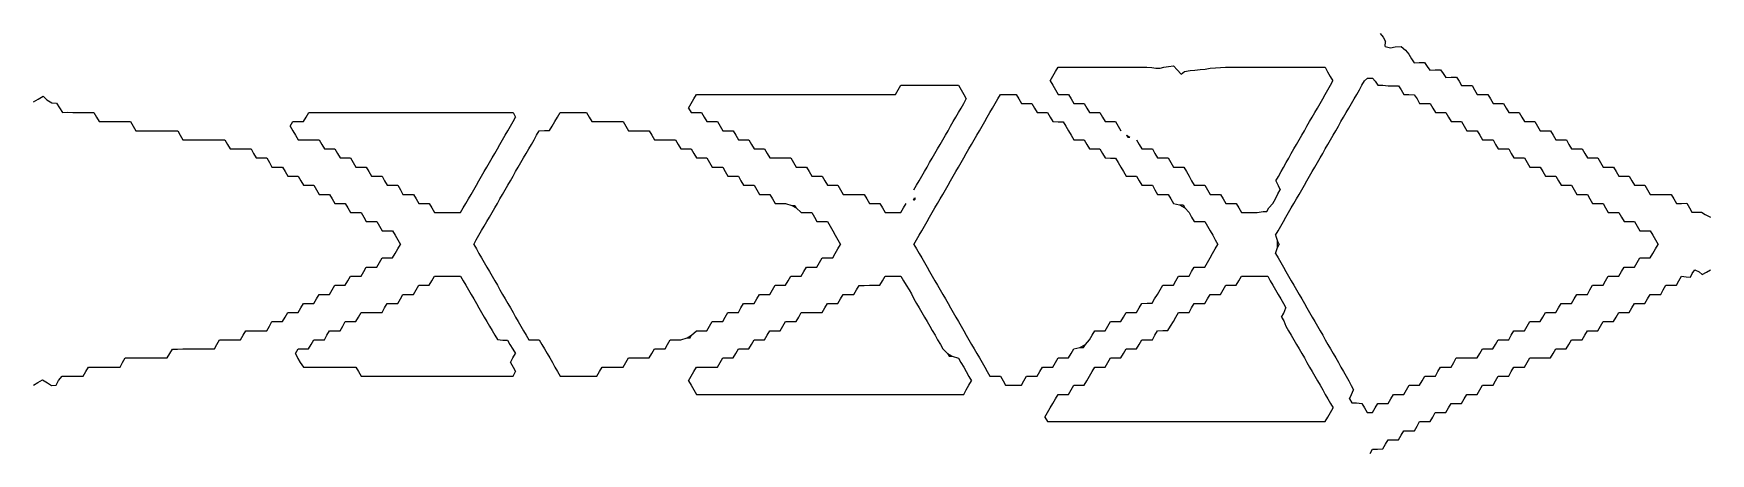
# Model space of a CAD drawing. Extents: x 0 to 0.04, y 0 to 0.01.
import ezdxf

# ---------------------------------------------------------------- set-up
doc = ezdxf.new("R2010")
doc.units = 0
doc.layers.add('CONTOUR', color=7, linetype='CONTINUOUS')

msp = doc.modelspace()

# ---------------------------------------------------------------- linework, layer by layer
at = {"layer": 'CONTOUR'}
for p, q in [((0.032125, 0.01), (0.03219, 0.009917)), ((0.03219, 0.009917), (0.032252, 0.009809)), ((0.032243, 0.00969), (0.032252, 0.009809)), ((0.032243, 0.00969), (0.03237, 0.009663)), ((0.03237, 0.009663), (0.032479, 0.009686)), ((0.032479, 0.009686), (0.032623, 0.009695)), ((0.032623, 0.009695), (0.032725, 0.009606)), ((0.032725, 0.009606), (0.032803, 0.00951)), ((0.024375, 0.009094), (0.024438, 0.009202)), ((0.024438, 0.009202), (0.024563, 0.009202)), ((0.024563, 0.009202), (0.024688, 0.009202)), ((0.024688, 0.009202), (0.024813, 0.009202)), ((0.024813, 0.009202), (0.024938, 0.009202)), ((0.024938, 0.009202), (0.025063, 0.009202)), ((0.025063, 0.009202), (0.025188, 0.009202)), ((0.025188, 0.009202), (0.025313, 0.009202)), ((0.025313, 0.009202), (0.025438, 0.009202)), ((0.025438, 0.009202), (0.025563, 0.009202)), ((0.025563, 0.009202), (0.025688, 0.009202)), ((0.025688, 0.009202), (0.025813, 0.009202)), ((0.025813, 0.009202), (0.025938, 0.009202)), ((0.025938, 0.009202), (0.026062, 0.009202)), ((0.026062, 0.009202), (0.026187, 0.009202)), ((0.026187, 0.009202), (0.026312, 0.009202)), ((0.026312, 0.009202), (0.026437, 0.009201)), ((0.026437, 0.009201), (0.026556, 0.009198)), ((0.026873, 0.009178), (0.026963, 0.0092)), ((0.026963, 0.0092), (0.027071, 0.009213)), ((0.027071, 0.009213), (0.027189, 0.009232)), ((0.027189, 0.009232), (0.027278, 0.009136)), ((0.028435, 0.009197), (0.028561, 0.009202)), ((0.028561, 0.009202), (0.028685, 0.009203)), ((0.028685, 0.009203), (0.028812, 0.009202)), ((0.028812, 0.009202), (0.028937, 0.009202)), ((0.028937, 0.009202), (0.029062, 0.009202)), ((0.029062, 0.009202), (0.029187, 0.009202)), ((0.029187, 0.009202), (0.029312, 0.009202)), ((0.029312, 0.009202), (0.029437, 0.009202)), ((0.029437, 0.009202), (0.029562, 0.009202)), ((0.029562, 0.009202), (0.029687, 0.009202)), ((0.029687, 0.009202), (0.029812, 0.009202)), ((0.029812, 0.009202), (0.029937, 0.009202)), ((0.029937, 0.009202), (0.030062, 0.009202)), ((0.030062, 0.009202), (0.030187, 0.009202)), ((0.030187, 0.009202), (0.030312, 0.009202)), ((0.030312, 0.009202), (0.030437, 0.009202)), ((0.030437, 0.009202), (0.030562, 0.009202)), ((0.030562, 0.009202), (0.030687, 0.009201)), ((0.030687, 0.009201), (0.030806, 0.009199)), ((0.032803, 0.00951), (0.032865, 0.009402)), ((0.032865, 0.009402), (0.032931, 0.009305)), ((0.032931, 0.009305), (0.033053, 0.009308)), ((0.033053, 0.009308), (0.033178, 0.009314)), ((0.033178, 0.009314), (0.033243, 0.009219)), ((0.033243, 0.009219), (0.033308, 0.009129)), ((0.02425, 0.008877), (0.024312, 0.008985)), ((0.02425, 0.008877), (0.024313, 0.008769)), ((0.024312, 0.008985), (0.024375, 0.009094)), ((0.026556, 0.009198), (0.026673, 0.009194)), ((0.026673, 0.009194), (0.026768, 0.009176)), ((0.026768, 0.009176), (0.026873, 0.009178)), ((0.027278, 0.009136), (0.027378, 0.009036)), ((0.027378, 0.009036), (0.027458, 0.0091)), ((0.027458, 0.0091), (0.027586, 0.009119)), ((0.027586, 0.009119), (0.027701, 0.009125)), ((0.027701, 0.009125), (0.027824, 0.009145)), ((0.027824, 0.009145), (0.027948, 0.009155)), ((0.027948, 0.009155), (0.02807, 0.009178)), ((0.02807, 0.009178), (0.028192, 0.009185)), ((0.028192, 0.009185), (0.028314, 0.009193)), ((0.028314, 0.009193), (0.028435, 0.009197)), ((0.030806, 0.009199), (0.030868, 0.009089)), ((0.030868, 0.009089), (0.03093, 0.008981)), ((0.03093, 0.008981), (0.030994, 0.008873)), ((0.030936, 0.008768), (0.030994, 0.008873)), ((0.031685, 0.008772), (0.031748, 0.008874)), ((0.031748, 0.008874), (0.031817, 0.008938)), ((0.031817, 0.008938), (0.031939, 0.008937)), ((0.031939, 0.008937), (0.032004, 0.008867)), ((0.032004, 0.008867), (0.032064, 0.008768)), ((0.033308, 0.009129), (0.033431, 0.009134)), ((0.033431, 0.009134), (0.03356, 0.009137)), ((0.03356, 0.009137), (0.033624, 0.009047)), ((0.033624, 0.009047), (0.03369, 0.008956)), ((0.03369, 0.008956), (0.033815, 0.008962)), ((0.033815, 0.008962), (0.03394, 0.008965)), ((0.03394, 0.008965), (0.034003, 0.008868)), ((0.034003, 0.008868), (0.034064, 0.008763)), ((0, 0.008375), (0.000108, 0.008438)), ((0.000108, 0.008438), (0.000229, 0.008509)), ((0.000229, 0.008509), (0.000314, 0.008424)), ((0.000314, 0.008424), (0.000439, 0.008354)), ((0.015688, 0.008335), (0.01575, 0.008444)), ((0.01575, 0.008444), (0.015813, 0.008552)), ((0.015813, 0.008552), (0.015937, 0.008552)), ((0.015937, 0.008552), (0.016063, 0.008552)), ((0.016063, 0.008552), (0.016188, 0.008552)), ((0.016188, 0.008552), (0.016313, 0.008552)), ((0.016313, 0.008552), (0.016438, 0.008552)), ((0.016438, 0.008552), (0.016563, 0.008552)), ((0.016563, 0.008552), (0.016688, 0.008552)), ((0.016688, 0.008552), (0.016813, 0.008552)), ((0.016813, 0.008552), (0.016938, 0.008552)), ((0.016938, 0.008552), (0.017063, 0.008552)), ((0.017063, 0.008552), (0.017188, 0.008552)), ((0.017188, 0.008552), (0.017313, 0.008552)), ((0.017313, 0.008552), (0.017438, 0.008552)), ((0.017438, 0.008552), (0.017563, 0.008552)), ((0.017563, 0.008552), (0.017688, 0.008552)), ((0.017688, 0.008552), (0.017813, 0.008552)), ((0.017813, 0.008552), (0.017938, 0.008552)), ((0.017938, 0.008552), (0.018063, 0.008552)), ((0.018063, 0.008552), (0.018188, 0.008552)), ((0.018188, 0.008552), (0.018313, 0.008552)), ((0.018313, 0.008552), (0.018438, 0.008552)), ((0.018438, 0.008552), (0.018563, 0.008552)), ((0.018563, 0.008552), (0.018688, 0.008552)), ((0.018688, 0.008552), (0.018813, 0.008552)), ((0.018813, 0.008552), (0.018938, 0.008552)), ((0.018938, 0.008552), (0.019063, 0.008552)), ((0.019063, 0.008552), (0.019188, 0.008552)), ((0.019188, 0.008552), (0.019313, 0.008552)), ((0.019313, 0.008552), (0.019438, 0.008552)), ((0.019438, 0.008552), (0.019563, 0.008552)), ((0.019563, 0.008552), (0.019688, 0.008552)), ((0.019688, 0.008552), (0.019813, 0.008552)), ((0.019813, 0.008552), (0.019938, 0.008552)), ((0.019938, 0.008552), (0.020063, 0.008552)), ((0.020063, 0.008552), (0.020188, 0.008552)), ((0.020188, 0.008552), (0.020313, 0.008552)), ((0.020313, 0.008552), (0.020438, 0.008552)), ((0.020438, 0.008552), (0.020562, 0.008552)), ((0.020562, 0.008552), (0.020625, 0.00866)), ((0.020625, 0.00866), (0.020688, 0.008769)), ((0.020688, 0.008769), (0.020812, 0.008769)), ((0.020812, 0.008769), (0.020938, 0.008769)), ((0.020938, 0.008769), (0.021063, 0.008769)), ((0.021063, 0.008769), (0.021188, 0.008769)), ((0.021188, 0.008769), (0.021313, 0.008769)), ((0.021313, 0.008769), (0.021438, 0.008769)), ((0.021438, 0.008769), (0.021563, 0.008769)), ((0.021563, 0.008769), (0.021688, 0.008769)), ((0.021688, 0.008769), (0.021813, 0.008769)), ((0.021813, 0.008769), (0.021938, 0.008769)), ((0.021938, 0.008769), (0.022063, 0.008769)), ((0.022063, 0.008769), (0.022125, 0.00866)), ((0.022125, 0.00866), (0.022188, 0.008552)), ((0.022188, 0.008552), (0.02225, 0.008444)), ((0.022188, 0.008335), (0.02225, 0.008444)), ((0.022938, 0.008335), (0.023, 0.008444)), ((0.023, 0.008444), (0.023063, 0.008552)), ((0.023063, 0.008552), (0.023187, 0.008552)), ((0.023187, 0.008552), (0.023313, 0.008552)), ((0.023313, 0.008552), (0.023438, 0.008552)), ((0.023438, 0.008552), (0.0235, 0.008444)), ((0.0235, 0.008444), (0.023563, 0.008335)), ((0.024313, 0.008769), (0.024375, 0.00866)), ((0.024375, 0.00866), (0.024438, 0.008552)), ((0.024438, 0.008552), (0.024562, 0.008552)), ((0.024562, 0.008552), (0.024688, 0.008552)), ((0.024688, 0.008552), (0.02475, 0.008444)), ((0.02475, 0.008444), (0.024813, 0.008335)), ((0.030688, 0.008335), (0.03075, 0.008444)), ((0.03075, 0.008444), (0.030813, 0.008552)), ((0.030813, 0.008552), (0.030875, 0.00866)), ((0.030875, 0.00866), (0.030936, 0.008768)), ((0.031437, 0.008335), (0.0315, 0.008444)), ((0.0315, 0.008444), (0.031562, 0.008552)), ((0.031562, 0.008552), (0.031625, 0.00866)), ((0.031625, 0.00866), (0.031685, 0.008772)), ((0.032064, 0.008768), (0.032186, 0.008768)), ((0.032186, 0.008768), (0.032313, 0.008759)), ((0.032313, 0.008759), (0.032438, 0.008758)), ((0.032438, 0.008758), (0.03256, 0.008755)), ((0.03256, 0.008755), (0.032621, 0.008657)), ((0.032621, 0.008657), (0.032684, 0.008548)), ((0.032684, 0.008548), (0.032809, 0.008548)), ((0.032809, 0.008548), (0.032936, 0.008545)), ((0.032936, 0.008545), (0.033, 0.008442)), ((0.033, 0.008442), (0.033063, 0.008335)), ((0.034064, 0.008763), (0.034189, 0.008763)), ((0.034189, 0.008763), (0.034313, 0.008765)), ((0.034313, 0.008765), (0.034374, 0.00866)), ((0.034374, 0.00866), (0.034437, 0.008551)), ((0.034437, 0.008551), (0.034562, 0.008551)), ((0.034562, 0.008551), (0.034688, 0.008551)), ((0.034688, 0.008551), (0.03475, 0.008444)), ((0.03475, 0.008444), (0.034813, 0.008335)), ((0.000439, 0.008354), (0.000548, 0.008341)), ((0.000548, 0.008341), (0.000616, 0.008231)), ((0.000616, 0.008231), (0.000694, 0.008124)), ((0.000694, 0.008124), (0.00081, 0.008125)), ((0.00081, 0.008125), (0.000938, 0.008119)), ((0.000938, 0.008119), (0.001063, 0.008119)), ((0.001063, 0.008119), (0.001187, 0.008119)), ((0.001187, 0.008119), (0.001313, 0.008119)), ((0.001313, 0.008119), (0.001437, 0.008119)), ((0.001437, 0.008119), (0.0015, 0.008011)), ((0.0015, 0.008011), (0.001563, 0.007902)), ((0.006437, 0.007902), (0.0065, 0.008011)), ((0.0065, 0.008011), (0.006563, 0.008119)), ((0.006563, 0.008119), (0.006687, 0.008119)), ((0.006687, 0.008119), (0.006812, 0.008119)), ((0.006812, 0.008119), (0.006938, 0.008119)), ((0.006938, 0.008119), (0.007063, 0.008119)), ((0.007063, 0.008119), (0.007188, 0.008119)), ((0.007188, 0.008119), (0.007313, 0.008119)), ((0.007313, 0.008119), (0.007437, 0.008119)), ((0.007437, 0.008119), (0.007562, 0.008119)), ((0.007562, 0.008119), (0.007687, 0.008119)), ((0.007687, 0.008119), (0.007812, 0.008119)), ((0.007812, 0.008119), (0.007938, 0.008119)), ((0.007938, 0.008119), (0.008063, 0.008119)), ((0.008063, 0.008119), (0.008188, 0.008119)), ((0.008188, 0.008119), (0.008313, 0.008119)), ((0.008313, 0.008119), (0.008438, 0.008119)), ((0.008438, 0.008119), (0.008563, 0.008119)), ((0.008563, 0.008119), (0.008688, 0.008119)), ((0.008688, 0.008119), (0.008812, 0.008119)), ((0.008812, 0.008119), (0.008937, 0.008119)), ((0.008937, 0.008119), (0.009062, 0.008119)), ((0.009062, 0.008119), (0.009187, 0.008119)), ((0.009187, 0.008119), (0.009312, 0.008119)), ((0.009312, 0.008119), (0.009437, 0.008119)), ((0.009437, 0.008119), (0.009562, 0.008119)), ((0.009562, 0.008119), (0.009687, 0.008119)), ((0.009687, 0.008119), (0.009813, 0.008119)), ((0.009813, 0.008119), (0.009938, 0.008119)), ((0.009938, 0.008119), (0.010063, 0.008119)), ((0.010063, 0.008119), (0.010188, 0.008119)), ((0.010188, 0.008119), (0.010313, 0.008119)), ((0.010313, 0.008119), (0.010438, 0.008119)), ((0.010438, 0.008119), (0.010563, 0.008119)), ((0.010563, 0.008119), (0.010688, 0.008119)), ((0.010688, 0.008119), (0.010813, 0.008119)), ((0.010813, 0.008119), (0.010938, 0.008119)), ((0.010938, 0.008119), (0.011063, 0.008119)), ((0.011063, 0.008119), (0.011188, 0.008119)), ((0.011188, 0.008119), (0.011313, 0.008119)), ((0.011313, 0.008119), (0.011437, 0.008119)), ((0.011437, 0.008119), (0.0115, 0.008011)), ((0.011437, 0.007902), (0.0115, 0.008011)), ((0.012437, 0.007902), (0.0125, 0.008011)), ((0.0125, 0.008011), (0.012563, 0.008119)), ((0.012563, 0.008119), (0.012688, 0.008119)), ((0.012688, 0.008119), (0.012813, 0.008119)), ((0.012813, 0.008119), (0.012938, 0.008119)), ((0.012938, 0.008119), (0.013063, 0.008119)), ((0.013063, 0.008119), (0.013188, 0.008119)), ((0.013188, 0.008119), (0.013255, 0.008011)), ((0.013255, 0.008011), (0.013315, 0.007907)), ((0.015625, 0.008227), (0.015688, 0.008335)), ((0.015625, 0.008227), (0.015688, 0.008119)), ((0.015688, 0.008119), (0.015813, 0.008118)), ((0.015813, 0.008118), (0.015937, 0.008118)), ((0.015937, 0.008118), (0.015999, 0.008011)), ((0.015999, 0.008011), (0.016063, 0.007902)), ((0.021938, 0.007902), (0.022001, 0.008011)), ((0.022001, 0.008011), (0.022063, 0.008118)), ((0.022063, 0.008118), (0.022125, 0.008227)), ((0.022125, 0.008227), (0.022188, 0.008335)), ((0.022688, 0.007902), (0.02275, 0.008011)), ((0.02275, 0.008011), (0.022813, 0.008119)), ((0.022813, 0.008119), (0.022875, 0.008227)), ((0.022875, 0.008227), (0.022938, 0.008335)), ((0.023563, 0.008335), (0.023687, 0.008335)), ((0.023687, 0.008335), (0.023813, 0.008335)), ((0.023813, 0.008335), (0.023875, 0.008227)), ((0.023875, 0.008227), (0.023938, 0.008119)), ((0.023938, 0.008119), (0.024063, 0.008119)), ((0.024063, 0.008119), (0.024188, 0.008119)), ((0.024188, 0.008119), (0.02425, 0.008011)), ((0.02425, 0.008011), (0.024313, 0.007902)), ((0.024813, 0.008335), (0.024937, 0.008335)), ((0.024937, 0.008335), (0.025063, 0.008335)), ((0.025063, 0.008335), (0.025125, 0.008227)), ((0.025125, 0.008227), (0.025188, 0.008119)), ((0.025188, 0.008119), (0.025312, 0.008119)), ((0.025312, 0.008119), (0.025438, 0.008119)), ((0.025438, 0.008119), (0.0255, 0.008011)), ((0.0255, 0.008011), (0.025563, 0.007902)), ((0.030438, 0.007902), (0.0305, 0.008011)), ((0.0305, 0.008011), (0.030563, 0.008119)), ((0.030563, 0.008119), (0.030625, 0.008227)), ((0.030625, 0.008227), (0.030688, 0.008335)), ((0.031187, 0.007902), (0.03125, 0.008011)), ((0.03125, 0.008011), (0.031312, 0.008119)), ((0.031312, 0.008119), (0.031375, 0.008227)), ((0.031375, 0.008227), (0.031437, 0.008335)), ((0.033063, 0.008335), (0.033188, 0.008335)), ((0.033188, 0.008335), (0.033313, 0.008335)), ((0.033313, 0.008335), (0.033375, 0.008227)), ((0.033375, 0.008227), (0.033438, 0.008119)), ((0.033438, 0.008119), (0.033562, 0.008119)), ((0.033562, 0.008119), (0.033687, 0.008119)), ((0.033687, 0.008119), (0.03375, 0.008011)), ((0.03375, 0.008011), (0.033812, 0.007902)), ((0.034813, 0.008335), (0.034938, 0.008335)), ((0.034938, 0.008335), (0.035063, 0.008335)), ((0.035063, 0.008335), (0.035125, 0.008227)), ((0.035125, 0.008227), (0.035188, 0.008119)), ((0.035188, 0.008119), (0.035313, 0.008119)), ((0.035313, 0.008119), (0.035437, 0.008119)), ((0.035437, 0.008119), (0.0355, 0.008011)), ((0.0355, 0.008011), (0.035563, 0.007902)), ((0.001563, 0.007902), (0.001687, 0.007902)), ((0.001687, 0.007902), (0.001813, 0.007902)), ((0.001813, 0.007902), (0.001937, 0.007902)), ((0.001937, 0.007902), (0.002063, 0.007902)), ((0.002063, 0.007902), (0.002188, 0.007902)), ((0.002188, 0.007902), (0.002312, 0.007902)), ((0.002312, 0.007902), (0.002376, 0.007794)), ((0.002376, 0.007794), (0.002438, 0.007687)), ((0.002438, 0.007687), (0.002562, 0.007687)), ((0.002562, 0.007687), (0.002687, 0.007686)), ((0.002687, 0.007686), (0.002812, 0.007686)), ((0.002812, 0.007686), (0.002938, 0.007686)), ((0.002938, 0.007686), (0.003063, 0.007686)), ((0.003063, 0.007686), (0.003187, 0.007686)), ((0.003187, 0.007686), (0.003312, 0.007686)), ((0.003312, 0.007686), (0.003438, 0.007686)), ((0.003438, 0.007686), (0.003501, 0.007578)), ((0.006125, 0.007794), (0.006188, 0.007902)), ((0.006125, 0.007794), (0.006188, 0.007686)), ((0.006188, 0.007902), (0.006313, 0.007902)), ((0.006188, 0.007686), (0.00625, 0.007578)), ((0.006313, 0.007902), (0.006437, 0.007902)), ((0.01125, 0.007578), (0.011313, 0.007686)), ((0.011313, 0.007686), (0.011375, 0.007794)), ((0.011375, 0.007794), (0.011437, 0.007902)), ((0.012, 0.007578), (0.012063, 0.007686)), ((0.012063, 0.007686), (0.01219, 0.00769)), ((0.01219, 0.00769), (0.01231, 0.00769)), ((0.01231, 0.00769), (0.01237, 0.007794)), ((0.01237, 0.007794), (0.012437, 0.007902)), ((0.013315, 0.007907), (0.013435, 0.007907)), ((0.013435, 0.007907), (0.013563, 0.007902)), ((0.013563, 0.007902), (0.013688, 0.007902)), ((0.013688, 0.007902), (0.013813, 0.007902)), ((0.013813, 0.007902), (0.013938, 0.007902)), ((0.013938, 0.007902), (0.014063, 0.007902)), ((0.014063, 0.007902), (0.014125, 0.007794)), ((0.014125, 0.007794), (0.014188, 0.007686)), ((0.014188, 0.007686), (0.014312, 0.007686)), ((0.014312, 0.007686), (0.014438, 0.007686)), ((0.014438, 0.007686), (0.014563, 0.007686)), ((0.014563, 0.007686), (0.014688, 0.007686)), ((0.014688, 0.007686), (0.01475, 0.007578)), ((0.016063, 0.007902), (0.016188, 0.007902)), ((0.016188, 0.007902), (0.016312, 0.007902)), ((0.016312, 0.007902), (0.016375, 0.007794)), ((0.016375, 0.007794), (0.016438, 0.007686)), ((0.016438, 0.007686), (0.016563, 0.007686)), ((0.016563, 0.007686), (0.016688, 0.007686)), ((0.016688, 0.007686), (0.01675, 0.007578)), ((0.02175, 0.007578), (0.021813, 0.007686)), ((0.021813, 0.007686), (0.021875, 0.007794)), ((0.021875, 0.007794), (0.021938, 0.007902)), ((0.0225, 0.007578), (0.022563, 0.007686)), ((0.022563, 0.007686), (0.022625, 0.007794)), ((0.022625, 0.007794), (0.022688, 0.007902)), ((0.024313, 0.007902), (0.02444, 0.007898)), ((0.02444, 0.007898), (0.02456, 0.007898)), ((0.02456, 0.007898), (0.02462, 0.007794)), ((0.02462, 0.007794), (0.024688, 0.007686)), ((0.024688, 0.007686), (0.02475, 0.007578)), ((0.025563, 0.007902), (0.025688, 0.007902)), ((0.025688, 0.007902), (0.025812, 0.007902)), ((0.025812, 0.007902), (0.025875, 0.007794)), ((0.025875, 0.007794), (0.025938, 0.007686)), ((0.03025, 0.007578), (0.030313, 0.007686)), ((0.030313, 0.007686), (0.030375, 0.007794)), ((0.030375, 0.007794), (0.030438, 0.007902)), ((0.031, 0.007578), (0.031062, 0.007686)), ((0.031062, 0.007686), (0.031125, 0.007794)), ((0.031125, 0.007794), (0.031187, 0.007902)), ((0.033812, 0.007902), (0.033937, 0.007902)), ((0.033937, 0.007902), (0.034062, 0.007902)), ((0.034062, 0.007902), (0.034125, 0.007794)), ((0.034125, 0.007794), (0.034188, 0.007686)), ((0.034188, 0.007686), (0.034313, 0.007686)), ((0.034313, 0.007686), (0.034438, 0.007686)), ((0.034438, 0.007686), (0.0345, 0.007578)), ((0.035563, 0.007902), (0.035688, 0.007902)), ((0.035688, 0.007902), (0.035812, 0.007902)), ((0.035812, 0.007902), (0.035875, 0.007794)), ((0.035875, 0.007794), (0.035938, 0.007686)), ((0.035938, 0.007686), (0.036063, 0.007686)), ((0.036063, 0.007686), (0.036188, 0.007686)), ((0.036188, 0.007686), (0.03625, 0.007578)), ((0.003501, 0.007578), (0.003563, 0.00747)), ((0.003563, 0.00747), (0.003687, 0.00747)), ((0.003687, 0.00747), (0.003812, 0.007469)), ((0.003812, 0.007469), (0.003938, 0.007469)), ((0.003938, 0.007469), (0.004063, 0.007469)), ((0.004063, 0.007469), (0.004188, 0.007469)), ((0.004188, 0.007469), (0.004313, 0.007469)), ((0.004313, 0.007469), (0.004437, 0.007469)), ((0.004437, 0.007469), (0.004562, 0.007469)), ((0.004562, 0.007469), (0.004625, 0.007361)), ((0.004625, 0.007361), (0.004687, 0.007253)), ((0.004687, 0.007253), (0.004812, 0.007253)), ((0.004812, 0.007253), (0.004938, 0.007253)), ((0.004938, 0.007253), (0.005063, 0.007253)), ((0.005063, 0.007253), (0.005188, 0.007253)), ((0.005188, 0.007253), (0.00525, 0.007145)), ((0.00625, 0.007578), (0.006313, 0.00747)), ((0.006313, 0.00747), (0.006437, 0.00747)), ((0.006437, 0.00747), (0.006562, 0.007469)), ((0.006562, 0.007469), (0.006688, 0.007469)), ((0.006688, 0.007469), (0.006812, 0.007469)), ((0.006812, 0.007469), (0.006875, 0.007361)), ((0.006875, 0.007361), (0.006938, 0.007253)), ((0.006938, 0.007253), (0.007063, 0.007253)), ((0.007063, 0.007253), (0.007188, 0.007253)), ((0.007188, 0.007253), (0.00725, 0.007145)), ((0.011, 0.007145), (0.011063, 0.007253)), ((0.011063, 0.007253), (0.011125, 0.007361)), ((0.011125, 0.007361), (0.011188, 0.007469)), ((0.011188, 0.007469), (0.01125, 0.007578)), ((0.01175, 0.007145), (0.011813, 0.007253)), ((0.011813, 0.007253), (0.011875, 0.007361)), ((0.011875, 0.007361), (0.011938, 0.007469)), ((0.011938, 0.007469), (0.012, 0.007578)), ((0.01475, 0.007578), (0.014813, 0.007469)), ((0.014813, 0.007469), (0.014937, 0.007469)), ((0.014937, 0.007469), (0.015063, 0.007469)), ((0.015063, 0.007469), (0.015188, 0.007469)), ((0.015188, 0.007469), (0.015312, 0.007469)), ((0.015312, 0.007469), (0.015375, 0.007361)), ((0.015375, 0.007361), (0.015438, 0.007253)), ((0.015438, 0.007253), (0.015563, 0.007253)), ((0.015563, 0.007253), (0.015688, 0.007253)), ((0.015688, 0.007253), (0.01575, 0.007145)), ((0.01675, 0.007578), (0.016813, 0.007469)), ((0.016813, 0.007469), (0.016937, 0.007469)), ((0.016937, 0.007469), (0.017063, 0.007469)), ((0.017063, 0.007469), (0.017125, 0.007361)), ((0.017125, 0.007361), (0.017188, 0.007253)), ((0.017188, 0.007253), (0.017312, 0.007253)), ((0.017312, 0.007253), (0.017438, 0.007253)), ((0.017438, 0.007253), (0.0175, 0.007145)), ((0.0215, 0.007145), (0.021563, 0.007253)), ((0.021563, 0.007253), (0.021625, 0.007361)), ((0.021625, 0.007361), (0.021688, 0.007469)), ((0.021688, 0.007469), (0.02175, 0.007578)), ((0.02225, 0.007145), (0.022313, 0.007253)), ((0.022313, 0.007253), (0.022375, 0.007361)), ((0.022375, 0.007361), (0.022438, 0.007469)), ((0.022438, 0.007469), (0.0225, 0.007578)), ((0.02475, 0.007578), (0.024813, 0.007469)), ((0.024813, 0.007469), (0.024937, 0.007469)), ((0.024937, 0.007469), (0.025063, 0.007469)), ((0.025063, 0.007469), (0.025125, 0.007361)), ((0.025125, 0.007361), (0.025188, 0.007253)), ((0.025188, 0.007253), (0.025313, 0.007253)), ((0.025313, 0.007253), (0.025438, 0.007253)), ((0.025438, 0.007253), (0.0255, 0.007145)), ((0.026074, 0.007578), (0.0261, 0.007534)), ((0.026074, 0.007578), (0.02615, 0.007534)), ((0.0261, 0.007534), (0.02615, 0.007534)), ((0.026313, 0.007469), (0.026375, 0.007361)), ((0.026375, 0.007361), (0.026438, 0.007253)), ((0.026438, 0.007253), (0.026562, 0.007253)), ((0.026562, 0.007253), (0.026688, 0.007253)), ((0.026688, 0.007253), (0.02675, 0.007145)), ((0.030001, 0.007145), (0.030063, 0.007252)), ((0.030063, 0.007252), (0.030125, 0.007361)), ((0.030125, 0.007361), (0.030188, 0.007469)), ((0.030188, 0.007469), (0.03025, 0.007578)), ((0.03075, 0.007145), (0.030813, 0.007253)), ((0.030813, 0.007253), (0.030875, 0.007361)), ((0.030875, 0.007361), (0.030937, 0.007469)), ((0.030937, 0.007469), (0.031, 0.007578)), ((0.0345, 0.007578), (0.034563, 0.007469)), ((0.034563, 0.007469), (0.034688, 0.007469)), ((0.034688, 0.007469), (0.034813, 0.007469)), ((0.034813, 0.007469), (0.034875, 0.007361)), ((0.034875, 0.007361), (0.034938, 0.007253)), ((0.034938, 0.007253), (0.035062, 0.007253)), ((0.035062, 0.007253), (0.035188, 0.007253)), ((0.035188, 0.007253), (0.03525, 0.007145)), ((0.03625, 0.007578), (0.036313, 0.007469)), ((0.036313, 0.007469), (0.036438, 0.007469)), ((0.036438, 0.007469), (0.036563, 0.007469)), ((0.036563, 0.007469), (0.036625, 0.007361)), ((0.036625, 0.007361), (0.036688, 0.007253)), ((0.036688, 0.007253), (0.036813, 0.007253)), ((0.036813, 0.007253), (0.036938, 0.007253)), ((0.036938, 0.007253), (0.037, 0.007145)), ((0.00525, 0.007145), (0.005313, 0.007037)), ((0.005313, 0.007037), (0.005437, 0.007037)), ((0.005437, 0.007037), (0.005562, 0.007037)), ((0.005562, 0.007037), (0.005625, 0.006928)), ((0.005625, 0.006928), (0.005687, 0.00682)), ((0.005687, 0.00682), (0.005812, 0.00682)), ((0.005812, 0.00682), (0.005938, 0.00682)), ((0.005938, 0.00682), (0.006, 0.006712)), ((0.00725, 0.007145), (0.007313, 0.007037)), ((0.007313, 0.007037), (0.007437, 0.007037)), ((0.007437, 0.007037), (0.007562, 0.007037)), ((0.007562, 0.007037), (0.007625, 0.006928)), ((0.007625, 0.006928), (0.007687, 0.00682)), ((0.007687, 0.00682), (0.007812, 0.00682)), ((0.007812, 0.00682), (0.007938, 0.00682)), ((0.007938, 0.00682), (0.008, 0.006712)), ((0.01075, 0.006712), (0.010813, 0.00682)), ((0.010813, 0.00682), (0.010875, 0.006928)), ((0.010875, 0.006928), (0.010938, 0.007037)), ((0.010938, 0.007037), (0.011, 0.007145)), ((0.0115, 0.006712), (0.011563, 0.00682)), ((0.011563, 0.00682), (0.011625, 0.006928)), ((0.011625, 0.006928), (0.011688, 0.007037)), ((0.011688, 0.007037), (0.01175, 0.007145)), ((0.01575, 0.007145), (0.015813, 0.007037)), ((0.015813, 0.007037), (0.015938, 0.007037)), ((0.015938, 0.007037), (0.016063, 0.007037)), ((0.016063, 0.007037), (0.016125, 0.006928)), ((0.016125, 0.006928), (0.016188, 0.00682)), ((0.016188, 0.00682), (0.016313, 0.00682)), ((0.016313, 0.00682), (0.016438, 0.00682)), ((0.016438, 0.00682), (0.0165, 0.006712)), ((0.0175, 0.007145), (0.017563, 0.007037)), ((0.017563, 0.007037), (0.017687, 0.007037)), ((0.017687, 0.007037), (0.017813, 0.007037)), ((0.017813, 0.007037), (0.017938, 0.007037)), ((0.017938, 0.007037), (0.018062, 0.007037)), ((0.018062, 0.007037), (0.018125, 0.006928)), ((0.018125, 0.006928), (0.018188, 0.00682)), ((0.018188, 0.00682), (0.018313, 0.00682)), ((0.018313, 0.00682), (0.018437, 0.00682)), ((0.018437, 0.00682), (0.0185, 0.006712)), ((0.02125, 0.006712), (0.021313, 0.00682)), ((0.021313, 0.00682), (0.021375, 0.006928)), ((0.021375, 0.006928), (0.021438, 0.007036)), ((0.021438, 0.007036), (0.0215, 0.007145)), ((0.022, 0.006712), (0.022063, 0.00682)), ((0.022063, 0.00682), (0.022125, 0.006928)), ((0.022125, 0.006928), (0.022188, 0.007037)), ((0.022188, 0.007037), (0.02225, 0.007145)), ((0.0255, 0.007145), (0.025563, 0.007037)), ((0.025563, 0.007037), (0.025688, 0.007036)), ((0.025688, 0.007036), (0.025812, 0.007036)), ((0.025812, 0.007036), (0.025875, 0.006928)), ((0.025875, 0.006928), (0.025938, 0.00682)), ((0.025938, 0.00682), (0.026, 0.006712)), ((0.02675, 0.007145), (0.026813, 0.007037)), ((0.026813, 0.007037), (0.026938, 0.007037)), ((0.026938, 0.007037), (0.027062, 0.007037)), ((0.027062, 0.007037), (0.027125, 0.006928)), ((0.027125, 0.006928), (0.027188, 0.00682)), ((0.027188, 0.00682), (0.027313, 0.00682)), ((0.027313, 0.00682), (0.027437, 0.00682)), ((0.027437, 0.00682), (0.0275, 0.006712)), ((0.029758, 0.006712), (0.029817, 0.006813)), ((0.029817, 0.006813), (0.029879, 0.006928)), ((0.029879, 0.006928), (0.02994, 0.007033)), ((0.02994, 0.007033), (0.030001, 0.007145)), ((0.0305, 0.006712), (0.030563, 0.00682)), ((0.030563, 0.00682), (0.030625, 0.006928)), ((0.030625, 0.006928), (0.030688, 0.007037)), ((0.030688, 0.007037), (0.03075, 0.007145)), ((0.03525, 0.007145), (0.035313, 0.007037)), ((0.035313, 0.007037), (0.035438, 0.007037)), ((0.035438, 0.007037), (0.035563, 0.007037)), ((0.035563, 0.007037), (0.035625, 0.006928)), ((0.035625, 0.006928), (0.035688, 0.00682)), ((0.035688, 0.00682), (0.035813, 0.00682)), ((0.035813, 0.00682), (0.035938, 0.00682)), ((0.035938, 0.00682), (0.036, 0.006712)), ((0.037, 0.007145), (0.037063, 0.007037)), ((0.037063, 0.007037), (0.037188, 0.007037)), ((0.037188, 0.007037), (0.037313, 0.007037)), ((0.037313, 0.007037), (0.037375, 0.006928)), ((0.037375, 0.006928), (0.037438, 0.00682)), ((0.037438, 0.00682), (0.037563, 0.00682)), ((0.037563, 0.00682), (0.037688, 0.00682)), ((0.037688, 0.00682), (0.03775, 0.006712)), ((0.006, 0.006712), (0.006063, 0.006603)), ((0.006063, 0.006603), (0.006188, 0.006603)), ((0.006188, 0.006603), (0.006313, 0.006603)), ((0.006313, 0.006603), (0.006375, 0.006495)), ((0.006375, 0.006495), (0.006437, 0.006387)), ((0.008, 0.006712), (0.008063, 0.006603)), ((0.008063, 0.006603), (0.008188, 0.006603)), ((0.008188, 0.006603), (0.008313, 0.006603)), ((0.008313, 0.006603), (0.008375, 0.006495)), ((0.008375, 0.006495), (0.008438, 0.006387)), ((0.010563, 0.006387), (0.010625, 0.006495)), ((0.010625, 0.006495), (0.010688, 0.006603)), ((0.010688, 0.006603), (0.01075, 0.006712)), ((0.011313, 0.006387), (0.011375, 0.006495)), ((0.011375, 0.006495), (0.011438, 0.006603)), ((0.011438, 0.006603), (0.0115, 0.006712)), ((0.0165, 0.006712), (0.016563, 0.006603)), ((0.016563, 0.006603), (0.016688, 0.006603)), ((0.016688, 0.006603), (0.016813, 0.006603)), ((0.016813, 0.006603), (0.016875, 0.006495)), ((0.016875, 0.006495), (0.016938, 0.006387)), ((0.0185, 0.006712), (0.018563, 0.006603)), ((0.018563, 0.006603), (0.018688, 0.006603)), ((0.018688, 0.006603), (0.018812, 0.006603)), ((0.018812, 0.006603), (0.018875, 0.006495)), ((0.018875, 0.006495), (0.018938, 0.006387)), ((0.021063, 0.006386), (0.021125, 0.006495)), ((0.021125, 0.006495), (0.021188, 0.006603)), ((0.021188, 0.006603), (0.02125, 0.006712)), ((0.021813, 0.006387), (0.021875, 0.006495)), ((0.021875, 0.006495), (0.021938, 0.006603)), ((0.021938, 0.006603), (0.022, 0.006712)), ((0.026, 0.006712), (0.026063, 0.006603)), ((0.026063, 0.006603), (0.026187, 0.006603)), ((0.026187, 0.006603), (0.026313, 0.006603)), ((0.026313, 0.006603), (0.026375, 0.006495)), ((0.026375, 0.006495), (0.026438, 0.006387)), ((0.0275, 0.006712), (0.027563, 0.006603)), ((0.027563, 0.006603), (0.027625, 0.006495)), ((0.027625, 0.006495), (0.027688, 0.006387)), ((0.029636, 0.006495), (0.029693, 0.006594)), ((0.029636, 0.006495), (0.029685, 0.006382)), ((0.029693, 0.006594), (0.029758, 0.006712)), ((0.030313, 0.006387), (0.030375, 0.006495)), ((0.030375, 0.006495), (0.030438, 0.006603)), ((0.030438, 0.006603), (0.0305, 0.006712)), ((0.036, 0.006712), (0.036063, 0.006603)), ((0.036063, 0.006603), (0.036187, 0.006603)), ((0.036187, 0.006603), (0.036313, 0.006603)), ((0.036313, 0.006603), (0.036375, 0.006495)), ((0.036375, 0.006495), (0.036438, 0.006387)), ((0.03775, 0.006712), (0.037813, 0.006603)), ((0.037813, 0.006603), (0.037937, 0.006603)), ((0.037937, 0.006603), (0.038062, 0.006603)), ((0.038062, 0.006603), (0.038125, 0.006495)), ((0.038125, 0.006495), (0.038188, 0.006387)), ((0.006437, 0.006387), (0.006562, 0.006387)), ((0.006562, 0.006387), (0.006687, 0.006387)), ((0.006687, 0.006387), (0.00675, 0.006279)), ((0.00675, 0.006279), (0.006812, 0.00617)), ((0.006812, 0.00617), (0.006938, 0.00617)), ((0.006938, 0.00617), (0.007063, 0.00617)), ((0.007063, 0.00617), (0.007125, 0.006062)), ((0.007125, 0.006062), (0.007188, 0.005954)), ((0.008438, 0.006387), (0.008563, 0.006387)), ((0.008563, 0.006387), (0.008688, 0.006387)), ((0.008688, 0.006387), (0.00875, 0.006279)), ((0.00875, 0.006279), (0.008812, 0.00617)), ((0.008812, 0.00617), (0.008937, 0.00617)), ((0.008937, 0.00617), (0.009062, 0.00617)), ((0.009062, 0.00617), (0.009125, 0.006062)), ((0.009125, 0.006062), (0.009187, 0.005954)), ((0.010313, 0.005954), (0.010375, 0.006062)), ((0.010375, 0.006062), (0.010438, 0.00617)), ((0.010438, 0.00617), (0.0105, 0.006279)), ((0.0105, 0.006279), (0.010563, 0.006387)), ((0.011063, 0.005954), (0.011125, 0.006062)), ((0.011125, 0.006062), (0.011188, 0.00617)), ((0.011188, 0.00617), (0.01125, 0.006279)), ((0.01125, 0.006279), (0.011313, 0.006387)), ((0.016938, 0.006387), (0.017063, 0.006387)), ((0.017063, 0.006387), (0.017188, 0.006387)), ((0.017188, 0.006387), (0.01725, 0.006279)), ((0.01725, 0.006279), (0.017313, 0.00617)), ((0.017313, 0.00617), (0.017438, 0.00617)), ((0.017438, 0.00617), (0.017563, 0.00617)), ((0.017563, 0.00617), (0.017625, 0.006062)), ((0.017625, 0.006062), (0.017688, 0.005954)), ((0.018938, 0.006387), (0.019063, 0.006387)), ((0.019063, 0.006387), (0.019188, 0.006387)), ((0.019188, 0.006387), (0.01925, 0.006279)), ((0.01925, 0.006279), (0.019313, 0.00617)), ((0.019313, 0.00617), (0.019437, 0.00617)), ((0.019437, 0.00617), (0.019563, 0.00617)), ((0.019563, 0.00617), (0.019688, 0.00617)), ((0.019688, 0.00617), (0.019812, 0.00617)), ((0.019812, 0.00617), (0.019875, 0.006062)), ((0.019875, 0.006062), (0.019938, 0.005954)), ((0.020987, 0.006039), (0.021013, 0.006085)), ((0.020987, 0.006039), (0.021026, 0.006062)), ((0.020987, 0.006039), (0.021013, 0.006039)), ((0.021001, 0.006279), (0.021063, 0.006386)), ((0.021013, 0.006039), (0.021013, 0.006085)), ((0.021013, 0.006085), (0.021026, 0.006062)), ((0.021013, 0.006039), (0.021026, 0.006062)), ((0.021563, 0.005954), (0.021625, 0.006062)), ((0.021625, 0.006062), (0.021688, 0.00617)), ((0.021688, 0.00617), (0.02175, 0.006279)), ((0.02175, 0.006279), (0.021813, 0.006387)), ((0.026438, 0.006387), (0.026562, 0.006387)), ((0.026562, 0.006387), (0.026688, 0.006387)), ((0.026688, 0.006387), (0.02675, 0.006279)), ((0.02675, 0.006279), (0.026813, 0.00617)), ((0.026813, 0.00617), (0.026938, 0.00617)), ((0.026938, 0.00617), (0.027062, 0.00617)), ((0.027062, 0.00617), (0.027125, 0.006062)), ((0.027125, 0.006062), (0.027188, 0.005954)), ((0.027688, 0.006387), (0.027812, 0.006387)), ((0.027812, 0.006387), (0.027938, 0.006387)), ((0.027938, 0.006387), (0.028, 0.006279)), ((0.028, 0.006279), (0.028063, 0.00617)), ((0.028063, 0.00617), (0.028188, 0.00617)), ((0.028188, 0.00617), (0.028312, 0.00617)), ((0.028312, 0.00617), (0.028375, 0.006062)), ((0.028375, 0.006062), (0.028438, 0.005954)), ((0.029562, 0.005954), (0.029625, 0.006062)), ((0.029625, 0.006062), (0.029679, 0.006185)), ((0.029679, 0.006185), (0.029733, 0.006279)), ((0.029685, 0.006382), (0.029733, 0.006279)), ((0.030063, 0.005954), (0.030125, 0.006062)), ((0.030125, 0.006062), (0.030188, 0.00617)), ((0.030188, 0.00617), (0.03025, 0.006279)), ((0.03025, 0.006279), (0.030313, 0.006387)), ((0.036438, 0.006387), (0.036562, 0.006387)), ((0.036562, 0.006387), (0.036688, 0.006387)), ((0.036688, 0.006387), (0.03675, 0.006279)), ((0.03675, 0.006279), (0.036813, 0.00617)), ((0.036813, 0.00617), (0.036937, 0.00617)), ((0.036937, 0.00617), (0.037063, 0.00617)), ((0.037063, 0.00617), (0.037125, 0.006062)), ((0.037125, 0.006062), (0.037188, 0.005954)), ((0.038188, 0.006387), (0.038312, 0.006387)), ((0.038312, 0.006387), (0.038437, 0.006387)), ((0.038437, 0.006387), (0.0385, 0.006279)), ((0.0385, 0.006279), (0.038562, 0.00617)), ((0.038562, 0.00617), (0.038687, 0.00617)), ((0.038687, 0.00617), (0.038812, 0.00617)), ((0.038812, 0.00617), (0.038937, 0.00617)), ((0.038937, 0.00617), (0.039061, 0.00617)), ((0.039061, 0.00617), (0.039123, 0.006061)), ((0.039123, 0.006061), (0.039186, 0.005953)), ((0.007188, 0.005954), (0.007313, 0.005954)), ((0.007313, 0.005954), (0.007437, 0.005954)), ((0.007437, 0.005954), (0.0075, 0.005846)), ((0.0075, 0.005846), (0.007562, 0.005737)), ((0.007562, 0.005737), (0.007687, 0.005737)), ((0.007687, 0.005737), (0.007812, 0.005737)), ((0.007812, 0.005737), (0.007875, 0.005629)), ((0.007875, 0.005629), (0.007938, 0.005521)), ((0.009187, 0.005954), (0.009312, 0.005954)), ((0.009312, 0.005954), (0.009437, 0.005954)), ((0.009437, 0.005954), (0.0095, 0.005846)), ((0.0095, 0.005846), (0.009562, 0.005737)), ((0.009562, 0.005737), (0.009687, 0.005737)), ((0.009687, 0.005737), (0.009813, 0.005737)), ((0.009813, 0.005737), (0.009938, 0.005737)), ((0.009938, 0.005737), (0.010063, 0.005737)), ((0.010063, 0.005737), (0.010188, 0.005737)), ((0.010188, 0.005737), (0.01025, 0.005846)), ((0.01025, 0.005846), (0.010313, 0.005954)), ((0.010812, 0.005521), (0.010875, 0.005629)), ((0.010875, 0.005629), (0.010938, 0.005737)), ((0.010938, 0.005737), (0.011, 0.005846)), ((0.011, 0.005846), (0.011063, 0.005954)), ((0.017688, 0.005954), (0.017812, 0.005954)), ((0.017812, 0.005954), (0.017938, 0.005954)), ((0.017938, 0.005954), (0.018091, 0.005905)), ((0.018091, 0.005905), (0.018159, 0.005905)), ((0.018091, 0.005905), (0.018194, 0.005846)), ((0.018159, 0.005905), (0.018194, 0.005846)), ((0.018194, 0.005846), (0.018313, 0.005737)), ((0.018313, 0.005737), (0.018438, 0.005737)), ((0.018438, 0.005737), (0.018562, 0.005737)), ((0.018562, 0.005737), (0.018625, 0.005629)), ((0.018625, 0.005629), (0.018688, 0.005521)), ((0.019938, 0.005954), (0.020063, 0.005954)), ((0.020063, 0.005954), (0.020187, 0.005954)), ((0.020187, 0.005954), (0.02025, 0.005846)), ((0.02025, 0.005846), (0.020313, 0.005737)), ((0.020313, 0.005737), (0.020438, 0.005737)), ((0.020438, 0.005737), (0.020563, 0.005737)), ((0.020563, 0.005737), (0.020688, 0.005737)), ((0.020688, 0.005737), (0.02075, 0.005846)), ((0.02075, 0.005846), (0.020813, 0.005954)), ((0.021313, 0.005521), (0.021375, 0.005629)), ((0.021375, 0.005629), (0.021438, 0.005737)), ((0.021438, 0.005737), (0.0215, 0.005846)), ((0.0215, 0.005846), (0.021563, 0.005954)), ((0.027188, 0.005954), (0.027331, 0.005922)), ((0.027331, 0.005922), (0.027419, 0.005922)), ((0.027331, 0.005922), (0.027463, 0.005846)), ((0.027419, 0.005922), (0.027463, 0.005846)), ((0.027463, 0.005846), (0.027563, 0.005737)), ((0.027563, 0.005737), (0.027625, 0.005629)), ((0.027625, 0.005629), (0.027688, 0.005521)), ((0.028438, 0.005954), (0.028563, 0.005954)), ((0.028563, 0.005954), (0.028687, 0.005954)), ((0.028687, 0.005954), (0.02875, 0.005846)), ((0.02875, 0.005846), (0.028813, 0.005737)), ((0.028813, 0.005737), (0.028938, 0.005737)), ((0.028938, 0.005737), (0.029063, 0.005737)), ((0.029063, 0.005737), (0.029188, 0.005737)), ((0.029188, 0.005737), (0.029328, 0.005764)), ((0.029328, 0.005764), (0.029422, 0.005764)), ((0.029422, 0.005764), (0.029469, 0.005846)), ((0.029469, 0.005846), (0.029562, 0.005954)), ((0.029813, 0.005521), (0.029875, 0.005629)), ((0.029875, 0.005629), (0.029938, 0.005737)), ((0.029938, 0.005737), (0.03, 0.005846)), ((0.03, 0.005846), (0.030063, 0.005954)), ((0.037188, 0.005954), (0.037312, 0.005954)), ((0.037312, 0.005954), (0.037438, 0.005954)), ((0.037438, 0.005954), (0.0375, 0.005846)), ((0.0375, 0.005846), (0.037563, 0.005737)), ((0.037563, 0.005737), (0.037687, 0.005737)), ((0.037687, 0.005737), (0.037813, 0.005737)), ((0.037813, 0.005737), (0.037875, 0.005629)), ((0.037875, 0.005629), (0.037938, 0.005521)), ((0.039186, 0.005953), (0.039311, 0.005953)), ((0.039311, 0.005953), (0.039435, 0.005958)), ((0.039435, 0.005958), (0.039497, 0.005852)), ((0.039497, 0.005852), (0.039556, 0.005747)), ((0.039556, 0.005747), (0.039685, 0.005744)), ((0.039685, 0.005744), (0.039789, 0.00575)), ((0.039789, 0.00575), (0.039875, 0.00569)), ((0.039875, 0.00569), (0.04, 0.005625)), ((0.007938, 0.005521), (0.008063, 0.005521)), ((0.008063, 0.005521), (0.008188, 0.005521)), ((0.008188, 0.005521), (0.00825, 0.005413)), ((0.00825, 0.005413), (0.008313, 0.005304)), ((0.008313, 0.005304), (0.008438, 0.005304)), ((0.008438, 0.005304), (0.008563, 0.005304)), ((0.008563, 0.005304), (0.008625, 0.005196)), ((0.010625, 0.005196), (0.010685, 0.005308)), ((0.010685, 0.005308), (0.010746, 0.005413)), ((0.010746, 0.005413), (0.010812, 0.005521)), ((0.018688, 0.005521), (0.018813, 0.005521)), ((0.018813, 0.005521), (0.018937, 0.005521)), ((0.018937, 0.005521), (0.019, 0.005413)), ((0.019, 0.005413), (0.019063, 0.005304)), ((0.019063, 0.005304), (0.019125, 0.005196)), ((0.021125, 0.005196), (0.021188, 0.005304)), ((0.021188, 0.005304), (0.02125, 0.005413)), ((0.02125, 0.005413), (0.021313, 0.005521)), ((0.027688, 0.005521), (0.027812, 0.005521)), ((0.027812, 0.005521), (0.027938, 0.005521)), ((0.027938, 0.005521), (0.028, 0.005413)), ((0.028, 0.005413), (0.028063, 0.005304)), ((0.028063, 0.005304), (0.028126, 0.005196)), ((0.029625, 0.005196), (0.029688, 0.005304)), ((0.029688, 0.005304), (0.02975, 0.005413)), ((0.02975, 0.005413), (0.029813, 0.005521)), ((0.037938, 0.005521), (0.038062, 0.005521)), ((0.038062, 0.005521), (0.038188, 0.005521)), ((0.038188, 0.005521), (0.03825, 0.005413)), ((0.03825, 0.005413), (0.038312, 0.005304)), ((0.038312, 0.005304), (0.038437, 0.005304)), ((0.038437, 0.005304), (0.038562, 0.005304)), ((0.038562, 0.005304), (0.038625, 0.005196)), ((0.008625, 0.005196), (0.008688, 0.005088)), ((0.008625, 0.004763), (0.008688, 0.004871)), ((0.008688, 0.005088), (0.00875, 0.00498)), ((0.008688, 0.004871), (0.00875, 0.00498)), ((0.0105, 0.00498), (0.010562, 0.005088)), ((0.0105, 0.00498), (0.010563, 0.004871)), ((0.010562, 0.005088), (0.010625, 0.005196)), ((0.010563, 0.004871), (0.010625, 0.004763)), ((0.019125, 0.005196), (0.019188, 0.005088)), ((0.019125, 0.004763), (0.019188, 0.004871)), ((0.019188, 0.005088), (0.01925, 0.00498)), ((0.019188, 0.004871), (0.01925, 0.00498)), ((0.021, 0.00498), (0.021063, 0.005088)), ((0.021, 0.00498), (0.021063, 0.004871)), ((0.021063, 0.005088), (0.021125, 0.005196)), ((0.021063, 0.004871), (0.021125, 0.004763)), ((0.028125, 0.004763), (0.028188, 0.004871)), ((0.028126, 0.005196), (0.028188, 0.005089)), ((0.028188, 0.005089), (0.02825, 0.00498)), ((0.028188, 0.004871), (0.02825, 0.00498)), ((0.029625, 0.005196), (0.029669, 0.005056)), ((0.029625, 0.004763), (0.029669, 0.004903)), ((0.029669, 0.004903), (0.029669, 0.005056)), ((0.029669, 0.005056), (0.029713, 0.00498)), ((0.029669, 0.004903), (0.029713, 0.00498)), ((0.038625, 0.005196), (0.038687, 0.005088)), ((0.038625, 0.004763), (0.038687, 0.004871)), ((0.038687, 0.005088), (0.03875, 0.00498)), ((0.038687, 0.004871), (0.03875, 0.00498)), ((0.007875, 0.00433), (0.007938, 0.004438)), ((0.007938, 0.004438), (0.008063, 0.004438)), ((0.008063, 0.004438), (0.008188, 0.004438)), ((0.008188, 0.004438), (0.00825, 0.004547)), ((0.00825, 0.004547), (0.008313, 0.004655)), ((0.008313, 0.004655), (0.008438, 0.004655)), ((0.008438, 0.004655), (0.008563, 0.004655)), ((0.008563, 0.004655), (0.008625, 0.004763)), ((0.010625, 0.004763), (0.010688, 0.004655)), ((0.010688, 0.004655), (0.01075, 0.004547)), ((0.01075, 0.004547), (0.010813, 0.004438)), ((0.010813, 0.004438), (0.010875, 0.00433)), ((0.018375, 0.00433), (0.018438, 0.004438)), ((0.018438, 0.004438), (0.018562, 0.004438)), ((0.018562, 0.004438), (0.018688, 0.004438)), ((0.018688, 0.004438), (0.01875, 0.004547)), ((0.01875, 0.004547), (0.018813, 0.004655)), ((0.018813, 0.004655), (0.018937, 0.004655)), ((0.018937, 0.004655), (0.019063, 0.004655)), ((0.019063, 0.004655), (0.019125, 0.004763)), ((0.021125, 0.004763), (0.021188, 0.004655)), ((0.021188, 0.004655), (0.02125, 0.004547)), ((0.02125, 0.004547), (0.021313, 0.004438)), ((0.021313, 0.004438), (0.021375, 0.00433)), ((0.027625, 0.00433), (0.027688, 0.004438)), ((0.027688, 0.004438), (0.027813, 0.004438)), ((0.027813, 0.004438), (0.027937, 0.004438)), ((0.027937, 0.004438), (0.028, 0.004547)), ((0.028, 0.004547), (0.028063, 0.004655)), ((0.028063, 0.004655), (0.028125, 0.004763)), ((0.029625, 0.004763), (0.029688, 0.004655)), ((0.029688, 0.004655), (0.02975, 0.004547)), ((0.02975, 0.004547), (0.029813, 0.004438)), ((0.029813, 0.004438), (0.029875, 0.00433)), ((0.037875, 0.00433), (0.037938, 0.004438)), ((0.037938, 0.004438), (0.038062, 0.004438)), ((0.038062, 0.004438), (0.038188, 0.004438)), ((0.038188, 0.004438), (0.03825, 0.004547)), ((0.03825, 0.004547), (0.038313, 0.004655)), ((0.038313, 0.004655), (0.038437, 0.004655)), ((0.038437, 0.004655), (0.038563, 0.004655)), ((0.038563, 0.004655), (0.038625, 0.004763)), ((0.007125, 0.003897), (0.007188, 0.004005)), ((0.007188, 0.004005), (0.007313, 0.004005)), ((0.007313, 0.004005), (0.007437, 0.004005)), ((0.007437, 0.004005), (0.0075, 0.004114)), ((0.0075, 0.004114), (0.007562, 0.004222)), ((0.007562, 0.004222), (0.007687, 0.004222)), ((0.007687, 0.004222), (0.007812, 0.004222)), ((0.007812, 0.004222), (0.007875, 0.00433)), ((0.009125, 0.003897), (0.009187, 0.004005)), ((0.009187, 0.004005), (0.009312, 0.004005)), ((0.009312, 0.004005), (0.009437, 0.004005)), ((0.009437, 0.004005), (0.0095, 0.004114)), ((0.0095, 0.004114), (0.009562, 0.004222)), ((0.009562, 0.004222), (0.009687, 0.004222)), ((0.009687, 0.004222), (0.009813, 0.004222)), ((0.009813, 0.004222), (0.009938, 0.004222)), ((0.009938, 0.004222), (0.010063, 0.004222)), ((0.010063, 0.004222), (0.010188, 0.004222)), ((0.010188, 0.004222), (0.01025, 0.004114)), ((0.01025, 0.004114), (0.010313, 0.004005)), ((0.010313, 0.004005), (0.010375, 0.003897)), ((0.010875, 0.00433), (0.010938, 0.004222)), ((0.010938, 0.004222), (0.011, 0.004114)), ((0.011, 0.004114), (0.011063, 0.004005)), ((0.011063, 0.004005), (0.011125, 0.003897)), ((0.017625, 0.003897), (0.017688, 0.004005)), ((0.017688, 0.004005), (0.017812, 0.004005)), ((0.017812, 0.004005), (0.017938, 0.004005)), ((0.017938, 0.004005), (0.018, 0.004114)), ((0.018, 0.004114), (0.018063, 0.004222)), ((0.018063, 0.004222), (0.018187, 0.004222)), ((0.018187, 0.004222), (0.018313, 0.004222)), ((0.018313, 0.004222), (0.018375, 0.00433)), ((0.019629, 0.003897), (0.01969, 0.004001)), ((0.01969, 0.004001), (0.01981, 0.004001)), ((0.01981, 0.004001), (0.019938, 0.004005)), ((0.019938, 0.004005), (0.020063, 0.004005)), ((0.020063, 0.004005), (0.020187, 0.004005)), ((0.020187, 0.004005), (0.02025, 0.004114)), ((0.02025, 0.004114), (0.020313, 0.004222)), ((0.020313, 0.004222), (0.020438, 0.004222)), ((0.020438, 0.004222), (0.020563, 0.004222)), ((0.020563, 0.004222), (0.020688, 0.004222)), ((0.020688, 0.004222), (0.02075, 0.004114)), ((0.02075, 0.004114), (0.020813, 0.004005)), ((0.020813, 0.004005), (0.020885, 0.003897)), ((0.021375, 0.00433), (0.021438, 0.004222)), ((0.021438, 0.004222), (0.0215, 0.004114)), ((0.0215, 0.004114), (0.021563, 0.004005)), ((0.021563, 0.004005), (0.021625, 0.003897)), ((0.026875, 0.003897), (0.026938, 0.004005)), ((0.026938, 0.004005), (0.027062, 0.004005)), ((0.027062, 0.004005), (0.027188, 0.004005)), ((0.027188, 0.004005), (0.02725, 0.004114)), ((0.02725, 0.004114), (0.027313, 0.004222)), ((0.027313, 0.004222), (0.027437, 0.004222)), ((0.027437, 0.004222), (0.027563, 0.004222)), ((0.027563, 0.004222), (0.027625, 0.00433)), ((0.028375, 0.003897), (0.028438, 0.004005)), ((0.028438, 0.004005), (0.028563, 0.004005)), ((0.028563, 0.004005), (0.028687, 0.004005)), ((0.028687, 0.004005), (0.02875, 0.004114)), ((0.02875, 0.004114), (0.028813, 0.004222)), ((0.028813, 0.004222), (0.028938, 0.004222)), ((0.028938, 0.004222), (0.029063, 0.004222)), ((0.029063, 0.004222), (0.029188, 0.004222)), ((0.029188, 0.004222), (0.029313, 0.004222)), ((0.029313, 0.004222), (0.029438, 0.004222)), ((0.029438, 0.004222), (0.0295, 0.004114)), ((0.0295, 0.004114), (0.029563, 0.004005)), ((0.029563, 0.004005), (0.029625, 0.003897)), ((0.029875, 0.00433), (0.029938, 0.004222)), ((0.029938, 0.004222), (0.03, 0.004114)), ((0.03, 0.004114), (0.030063, 0.004005)), ((0.030063, 0.004005), (0.030125, 0.003897)), ((0.037125, 0.003897), (0.037188, 0.004005)), ((0.037188, 0.004005), (0.037312, 0.004005)), ((0.037312, 0.004005), (0.037438, 0.004005)), ((0.037438, 0.004005), (0.0375, 0.004114)), ((0.0375, 0.004114), (0.037563, 0.004222)), ((0.037563, 0.004222), (0.037687, 0.004222)), ((0.037687, 0.004222), (0.037813, 0.004222)), ((0.037813, 0.004222), (0.037875, 0.00433)), ((0.038875, 0.003897), (0.038938, 0.004005)), ((0.038938, 0.004005), (0.039062, 0.004005)), ((0.039062, 0.004005), (0.039188, 0.004005)), ((0.039188, 0.004005), (0.039246, 0.004111)), ((0.039246, 0.004111), (0.039308, 0.004219)), ((0.039308, 0.004219), (0.039418, 0.004208)), ((0.039418, 0.004208), (0.039525, 0.004198)), ((0.039525, 0.004198), (0.039562, 0.004287)), ((0.039562, 0.004287), (0.03963, 0.004372)), ((0.03963, 0.004372), (0.03973, 0.004324)), ((0.03973, 0.004324), (0.039803, 0.004261)), ((0.039803, 0.004261), (0.039903, 0.004317)), ((0.039903, 0.004317), (0.04, 0.004375)), ((0.006687, 0.003572), (0.00675, 0.003681)), ((0.00675, 0.003681), (0.006812, 0.003789)), ((0.006812, 0.003789), (0.006938, 0.003789)), ((0.006938, 0.003789), (0.007063, 0.003789)), ((0.007063, 0.003789), (0.007125, 0.003897)), ((0.008688, 0.003572), (0.00875, 0.003681)), ((0.00875, 0.003681), (0.008812, 0.003789)), ((0.008812, 0.003789), (0.008937, 0.003789)), ((0.008937, 0.003789), (0.009062, 0.003789)), ((0.009062, 0.003789), (0.009125, 0.003897)), ((0.010375, 0.003897), (0.010438, 0.003789)), ((0.010438, 0.003789), (0.0105, 0.003681)), ((0.0105, 0.003681), (0.010563, 0.003572)), ((0.011125, 0.003897), (0.011188, 0.003789)), ((0.011188, 0.003789), (0.01125, 0.003681)), ((0.01125, 0.003681), (0.011313, 0.003572)), ((0.017188, 0.003572), (0.01725, 0.003681)), ((0.01725, 0.003681), (0.017313, 0.003789)), ((0.017313, 0.003789), (0.017438, 0.003789)), ((0.017438, 0.003789), (0.017563, 0.003789)), ((0.017563, 0.003789), (0.017625, 0.003897)), ((0.019187, 0.003572), (0.01925, 0.003681)), ((0.01925, 0.003681), (0.019313, 0.003789)), ((0.019313, 0.003789), (0.019438, 0.003789)), ((0.019438, 0.003789), (0.019563, 0.003789)), ((0.019563, 0.003789), (0.019629, 0.003897)), ((0.020885, 0.003897), (0.020943, 0.003798)), ((0.020943, 0.003798), (0.021, 0.003681)), ((0.021, 0.003681), (0.021063, 0.003573)), ((0.021625, 0.003897), (0.021688, 0.003789)), ((0.021688, 0.003789), (0.02175, 0.003681)), ((0.02175, 0.003681), (0.021813, 0.003572)), ((0.026683, 0.00358), (0.026741, 0.003681)), ((0.026741, 0.003681), (0.026813, 0.003789)), ((0.026813, 0.003789), (0.026875, 0.003897)), ((0.027937, 0.003572), (0.028, 0.003681)), ((0.028, 0.003681), (0.028063, 0.003789)), ((0.028063, 0.003789), (0.028188, 0.003789)), ((0.028188, 0.003789), (0.028312, 0.003789)), ((0.028312, 0.003789), (0.028375, 0.003897)), ((0.029625, 0.003897), (0.029688, 0.003789)), ((0.029688, 0.003789), (0.02975, 0.003681)), ((0.02975, 0.003681), (0.029812, 0.003572)), ((0.030125, 0.003897), (0.030188, 0.003789)), ((0.030188, 0.003789), (0.03025, 0.003681)), ((0.03025, 0.003681), (0.030313, 0.003572)), ((0.036688, 0.003572), (0.03675, 0.003681)), ((0.03675, 0.003681), (0.036813, 0.003789)), ((0.036813, 0.003789), (0.036937, 0.003789)), ((0.036937, 0.003789), (0.037063, 0.003789)), ((0.037063, 0.003789), (0.037125, 0.003897)), ((0.038437, 0.003572), (0.0385, 0.003681)), ((0.0385, 0.003681), (0.038563, 0.003789)), ((0.038563, 0.003789), (0.038688, 0.003789)), ((0.038688, 0.003789), (0.038813, 0.003789)), ((0.038813, 0.003789), (0.038875, 0.003897)), ((0.005938, 0.003139), (0.006, 0.003248)), ((0.006, 0.003248), (0.006063, 0.003356)), ((0.006063, 0.003356), (0.006188, 0.003356)), ((0.006188, 0.003356), (0.006313, 0.003356)), ((0.006313, 0.003356), (0.006375, 0.003464)), ((0.006375, 0.003464), (0.006437, 0.003572)), ((0.006437, 0.003572), (0.006562, 0.003572)), ((0.006562, 0.003572), (0.006687, 0.003572)), ((0.007687, 0.003139), (0.00775, 0.003248)), ((0.00775, 0.003248), (0.007813, 0.003356)), ((0.007813, 0.003356), (0.007937, 0.003356)), ((0.007937, 0.003356), (0.008063, 0.003356)), ((0.008063, 0.003356), (0.008188, 0.003356)), ((0.008188, 0.003356), (0.008313, 0.003356)), ((0.008313, 0.003356), (0.008375, 0.003464)), ((0.008375, 0.003464), (0.008438, 0.003572)), ((0.008438, 0.003572), (0.008563, 0.003572)), ((0.008563, 0.003572), (0.008688, 0.003572)), ((0.010563, 0.003572), (0.010625, 0.003464)), ((0.010625, 0.003464), (0.010688, 0.003356)), ((0.010688, 0.003356), (0.01075, 0.003248)), ((0.01075, 0.003248), (0.010813, 0.003139)), ((0.011313, 0.003572), (0.011375, 0.003464)), ((0.011375, 0.003464), (0.011438, 0.003356)), ((0.011438, 0.003356), (0.0115, 0.003248)), ((0.0115, 0.003248), (0.011563, 0.003139)), ((0.016438, 0.003139), (0.0165, 0.003248)), ((0.0165, 0.003248), (0.016563, 0.003356)), ((0.016563, 0.003356), (0.016688, 0.003356)), ((0.016688, 0.003356), (0.016813, 0.003356)), ((0.016813, 0.003356), (0.016875, 0.003464)), ((0.016875, 0.003464), (0.016938, 0.003572)), ((0.016938, 0.003572), (0.017063, 0.003572)), ((0.017063, 0.003572), (0.017188, 0.003572)), ((0.018188, 0.003139), (0.018251, 0.003248)), ((0.018251, 0.003248), (0.018313, 0.003355)), ((0.018313, 0.003355), (0.018437, 0.003355)), ((0.018437, 0.003355), (0.018563, 0.003356)), ((0.018563, 0.003356), (0.018688, 0.003356)), ((0.018688, 0.003356), (0.018812, 0.003356)), ((0.018812, 0.003356), (0.018875, 0.003464)), ((0.018875, 0.003464), (0.018938, 0.003572)), ((0.018938, 0.003572), (0.019063, 0.003572)), ((0.019063, 0.003572), (0.019187, 0.003572)), ((0.021063, 0.003573), (0.021125, 0.003464)), ((0.021125, 0.003464), (0.021188, 0.003356)), ((0.021188, 0.003356), (0.021251, 0.003248)), ((0.021251, 0.003248), (0.021313, 0.00314)), ((0.021813, 0.003572), (0.021875, 0.003464)), ((0.021875, 0.003464), (0.021938, 0.003356)), ((0.021938, 0.003356), (0.022, 0.003248)), ((0.022, 0.003248), (0.022063, 0.003139)), ((0.025938, 0.003139), (0.026, 0.003248)), ((0.026, 0.003248), (0.026063, 0.003356)), ((0.026063, 0.003356), (0.026188, 0.003356)), ((0.026188, 0.003356), (0.026313, 0.003356)), ((0.026313, 0.003356), (0.026375, 0.003464)), ((0.026375, 0.003464), (0.026438, 0.003572)), ((0.026438, 0.003572), (0.026567, 0.00358)), ((0.026567, 0.00358), (0.026683, 0.00358)), ((0.027188, 0.003139), (0.02725, 0.003248)), ((0.02725, 0.003248), (0.027313, 0.003356)), ((0.027313, 0.003356), (0.027437, 0.003356)), ((0.027437, 0.003356), (0.027563, 0.003356)), ((0.027563, 0.003356), (0.027625, 0.003464)), ((0.027625, 0.003464), (0.027688, 0.003572)), ((0.027688, 0.003572), (0.027813, 0.003572)), ((0.027813, 0.003572), (0.027937, 0.003572)), ((0.029768, 0.003248), (0.029822, 0.00334)), ((0.029768, 0.003248), (0.029822, 0.003155)), ((0.029812, 0.003572), (0.029875, 0.003464)), ((0.029822, 0.00334), (0.029875, 0.003464)), ((0.030313, 0.003572), (0.030375, 0.003464)), ((0.030375, 0.003464), (0.030438, 0.003356)), ((0.030438, 0.003356), (0.0305, 0.003248)), ((0.0305, 0.003248), (0.030563, 0.003139)), ((0.035937, 0.003139), (0.036, 0.003248)), ((0.036, 0.003248), (0.036063, 0.003356)), ((0.036063, 0.003356), (0.036188, 0.003356)), ((0.036188, 0.003356), (0.036312, 0.003356)), ((0.036312, 0.003356), (0.036375, 0.003464)), ((0.036375, 0.003464), (0.036438, 0.003572)), ((0.036438, 0.003572), (0.036563, 0.003572)), ((0.036563, 0.003572), (0.036688, 0.003572)), ((0.037687, 0.003139), (0.03775, 0.003248)), ((0.03775, 0.003248), (0.037813, 0.003356)), ((0.037813, 0.003356), (0.037938, 0.003356)), ((0.037938, 0.003356), (0.038062, 0.003356)), ((0.038062, 0.003356), (0.038125, 0.003464)), ((0.038125, 0.003464), (0.038188, 0.003572)), ((0.038188, 0.003572), (0.038313, 0.003572)), ((0.038313, 0.003572), (0.038437, 0.003572)), ((0.004938, 0.002706), (0.005003, 0.002815)), ((0.005003, 0.002815), (0.005064, 0.00292)), ((0.005064, 0.00292), (0.005186, 0.00292)), ((0.005186, 0.00292), (0.005313, 0.002923)), ((0.005313, 0.002923), (0.005437, 0.002923)), ((0.005437, 0.002923), (0.005562, 0.002923)), ((0.005562, 0.002923), (0.005625, 0.003031)), ((0.005625, 0.003031), (0.005687, 0.003139)), ((0.005687, 0.003139), (0.005812, 0.003139)), ((0.005812, 0.003139), (0.005938, 0.003139)), ((0.006938, 0.002706), (0.007, 0.002815)), ((0.007, 0.002815), (0.007063, 0.002923)), ((0.007063, 0.002923), (0.007188, 0.002923)), ((0.007188, 0.002923), (0.007313, 0.002923)), ((0.007313, 0.002923), (0.007375, 0.003031)), ((0.007375, 0.003031), (0.007437, 0.003139)), ((0.007437, 0.003139), (0.007562, 0.003139)), ((0.007562, 0.003139), (0.007687, 0.003139)), ((0.010813, 0.003139), (0.010876, 0.003031)), ((0.010876, 0.003031), (0.010938, 0.002924)), ((0.010938, 0.002924), (0.011004, 0.002815)), ((0.011004, 0.002815), (0.011065, 0.00271)), ((0.011563, 0.003139), (0.011625, 0.003031)), ((0.011625, 0.003031), (0.011688, 0.002923)), ((0.011688, 0.002923), (0.01175, 0.002815)), ((0.01175, 0.002815), (0.011813, 0.002706)), ((0.015589, 0.002753), (0.015696, 0.002815)), ((0.015661, 0.002753), (0.015696, 0.002815)), ((0.015696, 0.002815), (0.015813, 0.002923)), ((0.015813, 0.002923), (0.015938, 0.002923)), ((0.015938, 0.002923), (0.016063, 0.002923)), ((0.016063, 0.002923), (0.016125, 0.003031)), ((0.016125, 0.003031), (0.016188, 0.003139)), ((0.016188, 0.003139), (0.016313, 0.003139)), ((0.016313, 0.003139), (0.016438, 0.003139)), ((0.017438, 0.002706), (0.0175, 0.002815)), ((0.0175, 0.002815), (0.017563, 0.002923)), ((0.017563, 0.002923), (0.017687, 0.002923)), ((0.017687, 0.002923), (0.017813, 0.002923)), ((0.017813, 0.002923), (0.017875, 0.003031)), ((0.017875, 0.003031), (0.017938, 0.003139)), ((0.017938, 0.003139), (0.018062, 0.003139)), ((0.018062, 0.003139), (0.018188, 0.003139)), ((0.021313, 0.00314), (0.021378, 0.003031)), ((0.021378, 0.003031), (0.021439, 0.002925)), ((0.021439, 0.002925), (0.021503, 0.002815)), ((0.021503, 0.002815), (0.021564, 0.002709)), ((0.022063, 0.003139), (0.022125, 0.003031)), ((0.022125, 0.003031), (0.022188, 0.002923)), ((0.022188, 0.002923), (0.02225, 0.002815)), ((0.02225, 0.002815), (0.022313, 0.002706)), ((0.025188, 0.002706), (0.02525, 0.002815)), ((0.02525, 0.002815), (0.025313, 0.002923)), ((0.025313, 0.002923), (0.025437, 0.002923)), ((0.025437, 0.002923), (0.025563, 0.002923)), ((0.025563, 0.002923), (0.025625, 0.003031)), ((0.025625, 0.003031), (0.025688, 0.003139)), ((0.025688, 0.003139), (0.025812, 0.003139)), ((0.025812, 0.003139), (0.025938, 0.003139)), ((0.026687, 0.002706), (0.02675, 0.002815)), ((0.02675, 0.002815), (0.026813, 0.002923)), ((0.026813, 0.002923), (0.026941, 0.002929)), ((0.026941, 0.002929), (0.027059, 0.002929)), ((0.027059, 0.002929), (0.027118, 0.003031)), ((0.027118, 0.003031), (0.027188, 0.003139)), ((0.029822, 0.003155), (0.029875, 0.003031)), ((0.029875, 0.003031), (0.029938, 0.002923)), ((0.029938, 0.002923), (0.03, 0.002815)), ((0.03, 0.002815), (0.030063, 0.002706)), ((0.030563, 0.003139), (0.030625, 0.003031)), ((0.030625, 0.003031), (0.030688, 0.002923)), ((0.030688, 0.002923), (0.03075, 0.002815)), ((0.03075, 0.002815), (0.030812, 0.002706)), ((0.035187, 0.002706), (0.03525, 0.002815)), ((0.03525, 0.002815), (0.035313, 0.002923)), ((0.035313, 0.002923), (0.035438, 0.002923)), ((0.035438, 0.002923), (0.035562, 0.002923)), ((0.035562, 0.002923), (0.035625, 0.003031)), ((0.035625, 0.003031), (0.035688, 0.003139)), ((0.035688, 0.003139), (0.035813, 0.003139)), ((0.035813, 0.003139), (0.035937, 0.003139)), ((0.036937, 0.002706), (0.037, 0.002815)), ((0.037, 0.002815), (0.037063, 0.002923)), ((0.037063, 0.002923), (0.037188, 0.002923)), ((0.037188, 0.002923), (0.037312, 0.002923)), ((0.037312, 0.002923), (0.037375, 0.003031)), ((0.037375, 0.003031), (0.037438, 0.003139)), ((0.037438, 0.003139), (0.037563, 0.003139)), ((0.037563, 0.003139), (0.037687, 0.003139)), ((0.003253, 0.002382), (0.003314, 0.002487)), ((0.003314, 0.002487), (0.003436, 0.002487)), ((0.003436, 0.002487), (0.003563, 0.00249)), ((0.003563, 0.00249), (0.003687, 0.00249)), ((0.003687, 0.00249), (0.003812, 0.00249)), ((0.003812, 0.00249), (0.003938, 0.00249)), ((0.003938, 0.00249), (0.004063, 0.00249)), ((0.004063, 0.00249), (0.004188, 0.00249)), ((0.004188, 0.00249), (0.004313, 0.00249)), ((0.004313, 0.00249), (0.004375, 0.002598)), ((0.004375, 0.002598), (0.004437, 0.002706)), ((0.004437, 0.002706), (0.004562, 0.002706)), ((0.004562, 0.002706), (0.004687, 0.002706)), ((0.004687, 0.002706), (0.004812, 0.002706)), ((0.004812, 0.002706), (0.004938, 0.002706)), ((0.00625, 0.002382), (0.006313, 0.00249)), ((0.006313, 0.00249), (0.006437, 0.00249)), ((0.006437, 0.00249), (0.006562, 0.00249)), ((0.006562, 0.00249), (0.006625, 0.002598)), ((0.006625, 0.002598), (0.006687, 0.002706)), ((0.006687, 0.002706), (0.006812, 0.002706)), ((0.006812, 0.002706), (0.006938, 0.002706)), ((0.011065, 0.00271), (0.011192, 0.002699)), ((0.011192, 0.002699), (0.011306, 0.002695)), ((0.011306, 0.002695), (0.011362, 0.002598)), ((0.011362, 0.002598), (0.011436, 0.002487)), ((0.011436, 0.002487), (0.011497, 0.002382)), ((0.011813, 0.002706), (0.011938, 0.002706)), ((0.011938, 0.002706), (0.012062, 0.002706)), ((0.012062, 0.002706), (0.012125, 0.002598)), ((0.012125, 0.002598), (0.012188, 0.00249)), ((0.012188, 0.00249), (0.01225, 0.002382)), ((0.01475, 0.002382), (0.014813, 0.00249)), ((0.014813, 0.00249), (0.014937, 0.00249)), ((0.014937, 0.00249), (0.015063, 0.00249)), ((0.015063, 0.00249), (0.015125, 0.002598)), ((0.015125, 0.002598), (0.015188, 0.002706)), ((0.015188, 0.002706), (0.015312, 0.002706)), ((0.015312, 0.002706), (0.015438, 0.002706)), ((0.015438, 0.002706), (0.015589, 0.002753)), ((0.015589, 0.002753), (0.015661, 0.002753)), ((0.01675, 0.002382), (0.016813, 0.00249)), ((0.016813, 0.00249), (0.016938, 0.00249)), ((0.016938, 0.00249), (0.017062, 0.00249)), ((0.017062, 0.00249), (0.017125, 0.002598)), ((0.017125, 0.002598), (0.017188, 0.002706)), ((0.017188, 0.002706), (0.017313, 0.002706)), ((0.017313, 0.002706), (0.017438, 0.002706)), ((0.021564, 0.002709), (0.021631, 0.002598)), ((0.021631, 0.002598), (0.021691, 0.002495)), ((0.021691, 0.002495), (0.021803, 0.002382)), ((0.022313, 0.002706), (0.022375, 0.002598)), ((0.022375, 0.002598), (0.022438, 0.00249)), ((0.022438, 0.00249), (0.0225, 0.002382)), ((0.02475, 0.002382), (0.024813, 0.00249)), ((0.024813, 0.00249), (0.024956, 0.002521)), ((0.024956, 0.002521), (0.025089, 0.002598)), ((0.024956, 0.002521), (0.025044, 0.002521)), ((0.025044, 0.002521), (0.025089, 0.002598)), ((0.025089, 0.002598), (0.025188, 0.002706)), ((0.026, 0.002382), (0.026063, 0.00249)), ((0.026063, 0.00249), (0.026188, 0.00249)), ((0.026188, 0.00249), (0.026312, 0.00249)), ((0.026312, 0.00249), (0.026375, 0.002598)), ((0.026375, 0.002598), (0.026438, 0.002706)), ((0.026438, 0.002706), (0.026563, 0.002706)), ((0.026563, 0.002706), (0.026687, 0.002706)), ((0.030063, 0.002706), (0.030125, 0.002598)), ((0.030125, 0.002598), (0.030188, 0.00249)), ((0.030188, 0.00249), (0.03025, 0.002382)), ((0.030812, 0.002706), (0.030875, 0.002598)), ((0.030875, 0.002598), (0.030937, 0.00249)), ((0.030937, 0.00249), (0.031, 0.002382)), ((0.0345, 0.002382), (0.034563, 0.00249)), ((0.034563, 0.00249), (0.034688, 0.00249)), ((0.034688, 0.00249), (0.034812, 0.00249)), ((0.034812, 0.00249), (0.034875, 0.002598)), ((0.034875, 0.002598), (0.034938, 0.002706)), ((0.034938, 0.002706), (0.035063, 0.002706)), ((0.035063, 0.002706), (0.035187, 0.002706)), ((0.03625, 0.002382), (0.036313, 0.00249)), ((0.036313, 0.00249), (0.036438, 0.00249)), ((0.036438, 0.00249), (0.036562, 0.00249)), ((0.036562, 0.00249), (0.036625, 0.002598)), ((0.036625, 0.002598), (0.036688, 0.002706)), ((0.036688, 0.002706), (0.036813, 0.002706)), ((0.036813, 0.002706), (0.036937, 0.002706)), ((0.00125, 0.001949), (0.001313, 0.002057)), ((0.001313, 0.002057), (0.001437, 0.002057)), ((0.001437, 0.002057), (0.001563, 0.002057)), ((0.001563, 0.002057), (0.001687, 0.002057)), ((0.001687, 0.002057), (0.001813, 0.002057)), ((0.001813, 0.002057), (0.001937, 0.002057)), ((0.001937, 0.002057), (0.002063, 0.002057)), ((0.002063, 0.002057), (0.002125, 0.002165)), ((0.002125, 0.002165), (0.002188, 0.002273)), ((0.002188, 0.002273), (0.002312, 0.002273)), ((0.002312, 0.002273), (0.002437, 0.002273)), ((0.002437, 0.002273), (0.002563, 0.002273)), ((0.002563, 0.002273), (0.002687, 0.002273)), ((0.002687, 0.002273), (0.002812, 0.002273)), ((0.002812, 0.002273), (0.002938, 0.002273)), ((0.002938, 0.002273), (0.003063, 0.002273)), ((0.003063, 0.002273), (0.003187, 0.002273)), ((0.003187, 0.002273), (0.003253, 0.002382)), ((0.00625, 0.002382), (0.006305, 0.002259)), ((0.006305, 0.002259), (0.006359, 0.002165)), ((0.006359, 0.002165), (0.006437, 0.002057)), ((0.006437, 0.002057), (0.006562, 0.002057)), ((0.006562, 0.002057), (0.006687, 0.002057)), ((0.006687, 0.002057), (0.006812, 0.002057)), ((0.006812, 0.002057), (0.006938, 0.002057)), ((0.006938, 0.002057), (0.007063, 0.002057)), ((0.007063, 0.002057), (0.007188, 0.002057)), ((0.007188, 0.002057), (0.007313, 0.002057)), ((0.007313, 0.002057), (0.007437, 0.002057)), ((0.007437, 0.002057), (0.007562, 0.002057)), ((0.007562, 0.002057), (0.007687, 0.002057)), ((0.007687, 0.002057), (0.00775, 0.001949)), ((0.011375, 0.002165), (0.011436, 0.002276)), ((0.011375, 0.002165), (0.011438, 0.002057)), ((0.011436, 0.002276), (0.011497, 0.002382)), ((0.011438, 0.002057), (0.0115, 0.001949)), ((0.01225, 0.002382), (0.012313, 0.002273)), ((0.012313, 0.002273), (0.012375, 0.002165)), ((0.012375, 0.002165), (0.012438, 0.002057)), ((0.012438, 0.002057), (0.0125, 0.001949)), ((0.0135, 0.001949), (0.013563, 0.002057)), ((0.013563, 0.002057), (0.013688, 0.002057)), ((0.013688, 0.002057), (0.013813, 0.002057)), ((0.013813, 0.002057), (0.013938, 0.002057)), ((0.013938, 0.002057), (0.014063, 0.002057)), ((0.014063, 0.002057), (0.014125, 0.002165)), ((0.014125, 0.002165), (0.014188, 0.002273)), ((0.014188, 0.002273), (0.014312, 0.002273)), ((0.014312, 0.002273), (0.014438, 0.002273)), ((0.014438, 0.002273), (0.014563, 0.002273)), ((0.014563, 0.002273), (0.014688, 0.002273)), ((0.014688, 0.002273), (0.01475, 0.002382)), ((0.01575, 0.001949), (0.015813, 0.002057)), ((0.015813, 0.002057), (0.015937, 0.002057)), ((0.015937, 0.002057), (0.016063, 0.002057)), ((0.016063, 0.002057), (0.016188, 0.002057)), ((0.016188, 0.002057), (0.016312, 0.002057)), ((0.016312, 0.002057), (0.016375, 0.002165)), ((0.016375, 0.002165), (0.016438, 0.002273)), ((0.016438, 0.002273), (0.016563, 0.002273)), ((0.016563, 0.002273), (0.016687, 0.002273)), ((0.016687, 0.002273), (0.01675, 0.002382)), ((0.021803, 0.002382), (0.021839, 0.002319)), ((0.021803, 0.002382), (0.021913, 0.002316)), ((0.021839, 0.002319), (0.021913, 0.002316)), ((0.021913, 0.002316), (0.02206, 0.002269)), ((0.02206, 0.002269), (0.02212, 0.002165)), ((0.02212, 0.002165), (0.022187, 0.002057)), ((0.022187, 0.002057), (0.02225, 0.001949)), ((0.0225, 0.002382), (0.022563, 0.002273)), ((0.022563, 0.002273), (0.022625, 0.002165)), ((0.022625, 0.002165), (0.022688, 0.002057)), ((0.022688, 0.002057), (0.02275, 0.001949)), ((0.024, 0.001949), (0.024063, 0.002057)), ((0.024063, 0.002057), (0.024187, 0.002057)), ((0.024187, 0.002057), (0.024313, 0.002057)), ((0.024313, 0.002057), (0.024375, 0.002165)), ((0.024375, 0.002165), (0.024438, 0.002273)), ((0.024438, 0.002273), (0.024563, 0.002273)), ((0.024563, 0.002273), (0.024688, 0.002273)), ((0.024688, 0.002273), (0.02475, 0.002382)), ((0.02525, 0.001949), (0.025313, 0.002057)), ((0.025313, 0.002057), (0.025437, 0.002057)), ((0.025437, 0.002057), (0.025563, 0.002057)), ((0.025563, 0.002057), (0.025625, 0.002165)), ((0.025625, 0.002165), (0.025688, 0.002273)), ((0.025688, 0.002273), (0.025812, 0.002273)), ((0.025812, 0.002273), (0.025938, 0.002273)), ((0.025938, 0.002273), (0.026, 0.002382)), ((0.03025, 0.002382), (0.030313, 0.002273)), ((0.030313, 0.002273), (0.030375, 0.002165)), ((0.030375, 0.002165), (0.030438, 0.002057)), ((0.030438, 0.002057), (0.0305, 0.001949)), ((0.031, 0.002382), (0.031062, 0.002273)), ((0.031062, 0.002273), (0.031125, 0.002165)), ((0.031125, 0.002165), (0.031187, 0.002057)), ((0.031187, 0.002057), (0.03125, 0.001949)), ((0.0335, 0.001949), (0.033563, 0.002057)), ((0.033563, 0.002057), (0.033687, 0.002057)), ((0.033687, 0.002057), (0.033813, 0.002057)), ((0.033813, 0.002057), (0.033875, 0.002165)), ((0.033875, 0.002165), (0.033938, 0.002273)), ((0.033938, 0.002273), (0.034062, 0.002273)), ((0.034062, 0.002273), (0.034188, 0.002273)), ((0.034188, 0.002273), (0.034313, 0.002273)), ((0.034313, 0.002273), (0.034437, 0.002273)), ((0.034437, 0.002273), (0.0345, 0.002382)), ((0.03525, 0.001949), (0.035313, 0.002057)), ((0.035313, 0.002057), (0.035437, 0.002057)), ((0.035437, 0.002057), (0.035563, 0.002057)), ((0.035563, 0.002057), (0.035625, 0.002165)), ((0.035625, 0.002165), (0.035688, 0.002273)), ((0.035688, 0.002273), (0.035812, 0.002273)), ((0.035812, 0.002273), (0.035938, 0.002273)), ((0.035938, 0.002273), (0.036063, 0.002273)), ((0.036063, 0.002273), (0.036187, 0.002273)), ((0.036187, 0.002273), (0.03625, 0.002382)), ((0, 0.001625), (0.000106, 0.001687)), ((0.000106, 0.001687), (0.000213, 0.001749)), ((0.000213, 0.001749), (0.000333, 0.001683)), ((0.000333, 0.001683), (0.000428, 0.001621)), ((0.000428, 0.001621), (0.00054, 0.001628)), ((0.00054, 0.001628), (0.000598, 0.001738)), ((0.000598, 0.001738), (0.000683, 0.001842)), ((0.000683, 0.001842), (0.000809, 0.001841)), ((0.000809, 0.001841), (0.000937, 0.00184)), ((0.000937, 0.00184), (0.001062, 0.00184)), ((0.001062, 0.00184), (0.001187, 0.00184)), ((0.001187, 0.00184), (0.00125, 0.001949)), ((0.00775, 0.001949), (0.007812, 0.00184)), ((0.007812, 0.00184), (0.007938, 0.00184)), ((0.007938, 0.00184), (0.008063, 0.00184)), ((0.008063, 0.00184), (0.008188, 0.00184)), ((0.008188, 0.00184), (0.008313, 0.00184)), ((0.008313, 0.00184), (0.008438, 0.00184)), ((0.008438, 0.00184), (0.008563, 0.00184)), ((0.008563, 0.00184), (0.008688, 0.00184)), ((0.008688, 0.00184), (0.008812, 0.00184)), ((0.008812, 0.00184), (0.008937, 0.00184)), ((0.008937, 0.00184), (0.009062, 0.00184)), ((0.009062, 0.00184), (0.009187, 0.00184)), ((0.009187, 0.00184), (0.009312, 0.00184)), ((0.009312, 0.00184), (0.009437, 0.00184)), ((0.009437, 0.00184), (0.009562, 0.00184)), ((0.009562, 0.00184), (0.009687, 0.00184)), ((0.009687, 0.00184), (0.009813, 0.00184)), ((0.009813, 0.00184), (0.009938, 0.00184)), ((0.009938, 0.00184), (0.010063, 0.00184)), ((0.010063, 0.00184), (0.010188, 0.00184)), ((0.010188, 0.00184), (0.010313, 0.00184)), ((0.010313, 0.00184), (0.010438, 0.00184)), ((0.010438, 0.00184), (0.010563, 0.00184)), ((0.010563, 0.00184), (0.010688, 0.00184)), ((0.010688, 0.00184), (0.010813, 0.00184)), ((0.010813, 0.00184), (0.010938, 0.00184)), ((0.010938, 0.00184), (0.011063, 0.00184)), ((0.011063, 0.00184), (0.011188, 0.00184)), ((0.011188, 0.00184), (0.011313, 0.00184)), ((0.011313, 0.00184), (0.011437, 0.00184)), ((0.011437, 0.00184), (0.0115, 0.001949)), ((0.0125, 0.001949), (0.012563, 0.00184)), ((0.012563, 0.00184), (0.012688, 0.00184)), ((0.012688, 0.00184), (0.012813, 0.00184)), ((0.012813, 0.00184), (0.012938, 0.00184)), ((0.012938, 0.00184), (0.013063, 0.00184)), ((0.013063, 0.00184), (0.013188, 0.00184)), ((0.013188, 0.00184), (0.013313, 0.00184)), ((0.013313, 0.00184), (0.013437, 0.00184)), ((0.013437, 0.00184), (0.0135, 0.001949)), ((0.015625, 0.001732), (0.015688, 0.00184)), ((0.015625, 0.001732), (0.015688, 0.001624)), ((0.015688, 0.00184), (0.01575, 0.001949)), ((0.015688, 0.001624), (0.01575, 0.001515)), ((0.02225, 0.001949), (0.02231, 0.001836)), ((0.02225, 0.001515), (0.02231, 0.001628)), ((0.02231, 0.001836), (0.02237, 0.001732)), ((0.02231, 0.001628), (0.02237, 0.001732)), ((0.02275, 0.001949), (0.022813, 0.00184)), ((0.022813, 0.00184), (0.022937, 0.00184)), ((0.022937, 0.00184), (0.023062, 0.00184)), ((0.023062, 0.00184), (0.023125, 0.001732)), ((0.023125, 0.001732), (0.023188, 0.001624)), ((0.023188, 0.001624), (0.023313, 0.001624)), ((0.023313, 0.001624), (0.023438, 0.001624)), ((0.023438, 0.001624), (0.023563, 0.001624)), ((0.023563, 0.001624), (0.023625, 0.001732)), ((0.023625, 0.001732), (0.023688, 0.00184)), ((0.023688, 0.00184), (0.023812, 0.00184)), ((0.023812, 0.00184), (0.023938, 0.00184)), ((0.023938, 0.00184), (0.024, 0.001949)), ((0.02475, 0.001515), (0.024813, 0.001624)), ((0.024813, 0.001624), (0.024938, 0.001624)), ((0.024938, 0.001624), (0.025062, 0.001624)), ((0.025062, 0.001624), (0.025125, 0.001732)), ((0.025125, 0.001732), (0.025188, 0.00184)), ((0.025188, 0.00184), (0.02525, 0.001949)), ((0.0305, 0.001949), (0.030563, 0.00184)), ((0.030563, 0.00184), (0.030625, 0.001732)), ((0.030625, 0.001732), (0.030688, 0.001624)), ((0.030688, 0.001624), (0.03075, 0.001515)), ((0.03125, 0.001949), (0.031312, 0.00184)), ((0.031312, 0.00184), (0.031375, 0.001732)), ((0.031375, 0.001732), (0.031432, 0.001614)), ((0.031432, 0.001614), (0.031488, 0.001515)), ((0.03275, 0.001515), (0.032813, 0.001624)), ((0.032813, 0.001624), (0.032937, 0.001624)), ((0.032937, 0.001624), (0.033063, 0.001624)), ((0.033063, 0.001624), (0.033125, 0.001732)), ((0.033125, 0.001732), (0.033188, 0.00184)), ((0.033188, 0.00184), (0.033312, 0.00184)), ((0.033312, 0.00184), (0.033438, 0.00184)), ((0.033438, 0.00184), (0.0335, 0.001949)), ((0.0345, 0.001515), (0.034563, 0.001624)), ((0.034563, 0.001624), (0.034687, 0.001624)), ((0.034687, 0.001624), (0.034813, 0.001624)), ((0.034813, 0.001624), (0.034875, 0.001732)), ((0.034875, 0.001732), (0.034938, 0.00184)), ((0.034938, 0.00184), (0.035062, 0.00184)), ((0.035062, 0.00184), (0.035188, 0.00184)), ((0.035188, 0.00184), (0.03525, 0.001949)), ((0.01575, 0.001515), (0.015813, 0.001407)), ((0.015813, 0.001407), (0.015937, 0.001407)), ((0.015937, 0.001407), (0.016063, 0.001407)), ((0.016063, 0.001407), (0.016188, 0.001407)), ((0.016188, 0.001407), (0.016313, 0.001407)), ((0.016313, 0.001407), (0.016438, 0.001407)), ((0.016438, 0.001407), (0.016563, 0.001407)), ((0.016563, 0.001407), (0.016688, 0.001407)), ((0.016688, 0.001407), (0.016813, 0.001407)), ((0.016813, 0.001407), (0.016938, 0.001407)), ((0.016938, 0.001407), (0.017063, 0.001407)), ((0.017063, 0.001407), (0.017188, 0.001407)), ((0.017188, 0.001407), (0.017313, 0.001407)), ((0.017313, 0.001407), (0.017438, 0.001407)), ((0.017438, 0.001407), (0.017563, 0.001407)), ((0.017563, 0.001407), (0.017688, 0.001407)), ((0.017688, 0.001407), (0.017813, 0.001407)), ((0.017813, 0.001407), (0.017938, 0.001407)), ((0.017938, 0.001407), (0.018063, 0.001407)), ((0.018063, 0.001407), (0.018188, 0.001407)), ((0.018188, 0.001407), (0.018313, 0.001407)), ((0.018313, 0.001407), (0.018438, 0.001407)), ((0.018438, 0.001407), (0.018563, 0.001407)), ((0.018563, 0.001407), (0.018688, 0.001407)), ((0.018688, 0.001407), (0.018813, 0.001407)), ((0.018813, 0.001407), (0.018938, 0.001407)), ((0.018938, 0.001407), (0.019063, 0.001407)), ((0.019063, 0.001407), (0.019188, 0.001407)), ((0.019188, 0.001407), (0.019313, 0.001407)), ((0.019313, 0.001407), (0.019438, 0.001407)), ((0.019438, 0.001407), (0.019563, 0.001407)), ((0.019563, 0.001407), (0.019688, 0.001407)), ((0.019688, 0.001407), (0.019813, 0.001407)), ((0.019813, 0.001407), (0.019938, 0.001407)), ((0.019938, 0.001407), (0.020063, 0.001407)), ((0.020063, 0.001407), (0.020188, 0.001407)), ((0.020188, 0.001407), (0.020313, 0.001407)), ((0.020313, 0.001407), (0.020438, 0.001407)), ((0.020438, 0.001407), (0.020563, 0.001407)), ((0.020563, 0.001407), (0.020688, 0.001407)), ((0.020688, 0.001407), (0.020813, 0.001407)), ((0.020813, 0.001407), (0.020938, 0.001407)), ((0.020938, 0.001407), (0.021063, 0.001407)), ((0.021063, 0.001407), (0.021188, 0.001407)), ((0.021188, 0.001407), (0.021313, 0.001407)), ((0.021313, 0.001407), (0.021438, 0.001407)), ((0.021438, 0.001407), (0.021563, 0.001407)), ((0.021563, 0.001407), (0.021688, 0.001407)), ((0.021688, 0.001407), (0.021813, 0.001407)), ((0.021813, 0.001407), (0.021938, 0.001407)), ((0.021938, 0.001407), (0.022063, 0.001407)), ((0.022063, 0.001407), (0.022188, 0.001407)), ((0.022188, 0.001407), (0.02225, 0.001515)), ((0.024312, 0.001191), (0.024375, 0.001299)), ((0.024375, 0.001299), (0.024438, 0.001407)), ((0.024438, 0.001407), (0.024563, 0.001407)), ((0.024563, 0.001407), (0.024687, 0.001407)), ((0.024687, 0.001407), (0.02475, 0.001515)), ((0.03075, 0.001515), (0.030813, 0.001407)), ((0.030813, 0.001407), (0.030875, 0.001299)), ((0.030875, 0.001299), (0.030938, 0.001191)), ((0.031387, 0.001299), (0.031438, 0.001407)), ((0.031387, 0.001299), (0.031444, 0.001201)), ((0.031438, 0.001407), (0.031488, 0.001515)), ((0.031444, 0.001201), (0.031556, 0.001201)), ((0.031556, 0.001201), (0.031687, 0.001191)), ((0.032313, 0.001191), (0.032375, 0.001299)), ((0.032375, 0.001299), (0.032438, 0.001407)), ((0.032438, 0.001407), (0.032562, 0.001407)), ((0.032562, 0.001407), (0.032688, 0.001407)), ((0.032688, 0.001407), (0.03275, 0.001515)), ((0.034063, 0.001191), (0.034125, 0.001299)), ((0.034125, 0.001299), (0.034188, 0.001407)), ((0.034188, 0.001407), (0.034312, 0.001407)), ((0.034312, 0.001407), (0.034438, 0.001407)), ((0.034438, 0.001407), (0.0345, 0.001515)), ((0.024125, 0.000866), (0.024188, 0.000974)), ((0.024125, 0.000866), (0.024188, 0.000758)), ((0.024188, 0.000974), (0.02425, 0.001082)), ((0.02425, 0.001082), (0.024312, 0.001191)), ((0.030812, 0.000758), (0.030875, 0.000866)), ((0.030875, 0.000866), (0.030938, 0.000974)), ((0.030938, 0.001191), (0.031, 0.001082)), ((0.030938, 0.000974), (0.031, 0.001082)), ((0.031687, 0.001191), (0.03175, 0.001082)), ((0.03175, 0.001082), (0.031813, 0.000974)), ((0.031813, 0.000974), (0.031937, 0.000974)), ((0.031937, 0.000974), (0.032, 0.001082)), ((0.032, 0.001082), (0.032063, 0.001191)), ((0.032063, 0.001191), (0.032187, 0.001191)), ((0.032187, 0.001191), (0.032313, 0.001191)), ((0.033312, 0.000758), (0.033375, 0.000866)), ((0.033375, 0.000866), (0.033437, 0.000974)), ((0.033437, 0.000974), (0.033562, 0.000974)), ((0.033562, 0.000974), (0.033687, 0.000974)), ((0.033687, 0.000974), (0.03375, 0.001082)), ((0.03375, 0.001082), (0.033813, 0.001191)), ((0.033813, 0.001191), (0.033937, 0.001191)), ((0.033937, 0.001191), (0.034063, 0.001191)), ((0.024188, 0.000758), (0.024312, 0.000758)), ((0.024312, 0.000758), (0.024437, 0.000758)), ((0.024437, 0.000758), (0.024562, 0.000758)), ((0.024562, 0.000758), (0.024687, 0.000758)), ((0.024687, 0.000758), (0.024812, 0.000758)), ((0.024812, 0.000758), (0.024937, 0.000758)), ((0.024937, 0.000758), (0.025063, 0.000758)), ((0.025063, 0.000758), (0.025188, 0.000758)), ((0.025188, 0.000758), (0.025313, 0.000758)), ((0.025313, 0.000758), (0.025438, 0.000758)), ((0.025438, 0.000758), (0.025562, 0.000758)), ((0.025562, 0.000758), (0.025687, 0.000758)), ((0.025687, 0.000758), (0.025813, 0.000758)), ((0.025813, 0.000758), (0.025938, 0.000758)), ((0.025938, 0.000758), (0.026063, 0.000758)), ((0.026063, 0.000758), (0.026188, 0.000758)), ((0.026188, 0.000758), (0.026312, 0.000758)), ((0.026312, 0.000758), (0.026437, 0.000758)), ((0.026437, 0.000758), (0.026563, 0.000758)), ((0.026563, 0.000758), (0.026688, 0.000758)), ((0.026688, 0.000758), (0.026813, 0.000758)), ((0.026813, 0.000758), (0.026938, 0.000758)), ((0.026938, 0.000758), (0.027062, 0.000758)), ((0.027062, 0.000758), (0.027187, 0.000758)), ((0.027187, 0.000758), (0.027312, 0.000758)), ((0.027312, 0.000758), (0.027437, 0.000758)), ((0.027437, 0.000758), (0.027562, 0.000758)), ((0.027562, 0.000758), (0.027687, 0.000758)), ((0.027687, 0.000758), (0.027812, 0.000758)), ((0.027812, 0.000758), (0.027937, 0.000758)), ((0.027937, 0.000758), (0.028062, 0.000758)), ((0.028062, 0.000758), (0.028187, 0.000758)), ((0.028187, 0.000758), (0.028312, 0.000758)), ((0.028312, 0.000758), (0.028437, 0.000758)), ((0.028437, 0.000758), (0.028562, 0.000758)), ((0.028562, 0.000758), (0.028687, 0.000758)), ((0.028687, 0.000758), (0.028813, 0.000758)), ((0.028813, 0.000758), (0.028938, 0.000758)), ((0.028938, 0.000758), (0.029063, 0.000758)), ((0.029063, 0.000758), (0.029188, 0.000758)), ((0.029188, 0.000758), (0.029312, 0.000758)), ((0.029312, 0.000758), (0.029437, 0.000758)), ((0.029437, 0.000758), (0.029562, 0.000758)), ((0.029562, 0.000758), (0.029687, 0.000758)), ((0.029687, 0.000758), (0.029812, 0.000758)), ((0.029812, 0.000758), (0.029937, 0.000758)), ((0.029937, 0.000758), (0.030062, 0.000758)), ((0.030062, 0.000758), (0.030187, 0.000758)), ((0.030187, 0.000758), (0.030312, 0.000758)), ((0.030312, 0.000758), (0.030437, 0.000758)), ((0.030437, 0.000758), (0.030562, 0.000758)), ((0.030562, 0.000758), (0.030688, 0.000758)), ((0.030688, 0.000758), (0.030812, 0.000758)), ((0.032562, 0.000325), (0.032625, 0.000433)), ((0.032625, 0.000433), (0.032688, 0.000541)), ((0.032688, 0.000541), (0.032813, 0.000541)), ((0.032813, 0.000541), (0.032937, 0.000541)), ((0.032937, 0.000541), (0.033, 0.00065)), ((0.033, 0.00065), (0.033063, 0.000758)), ((0.033063, 0.000758), (0.033188, 0.000758)), ((0.033188, 0.000758), (0.033312, 0.000758)), ((0.03188, 0), (0.03194, 0.000104)), ((0.03194, 0.000104), (0.03206, 0.000104)), ((0.03206, 0.000104), (0.032187, 0.000108)), ((0.032187, 0.000108), (0.03225, 0.000217)), ((0.03225, 0.000217), (0.032313, 0.000325)), ((0.032313, 0.000325), (0.032438, 0.000325)), ((0.032438, 0.000325), (0.032562, 0.000325))]:
    msp.add_line(p, q, dxfattribs=at)

doc.saveas('drawing.dxf')
